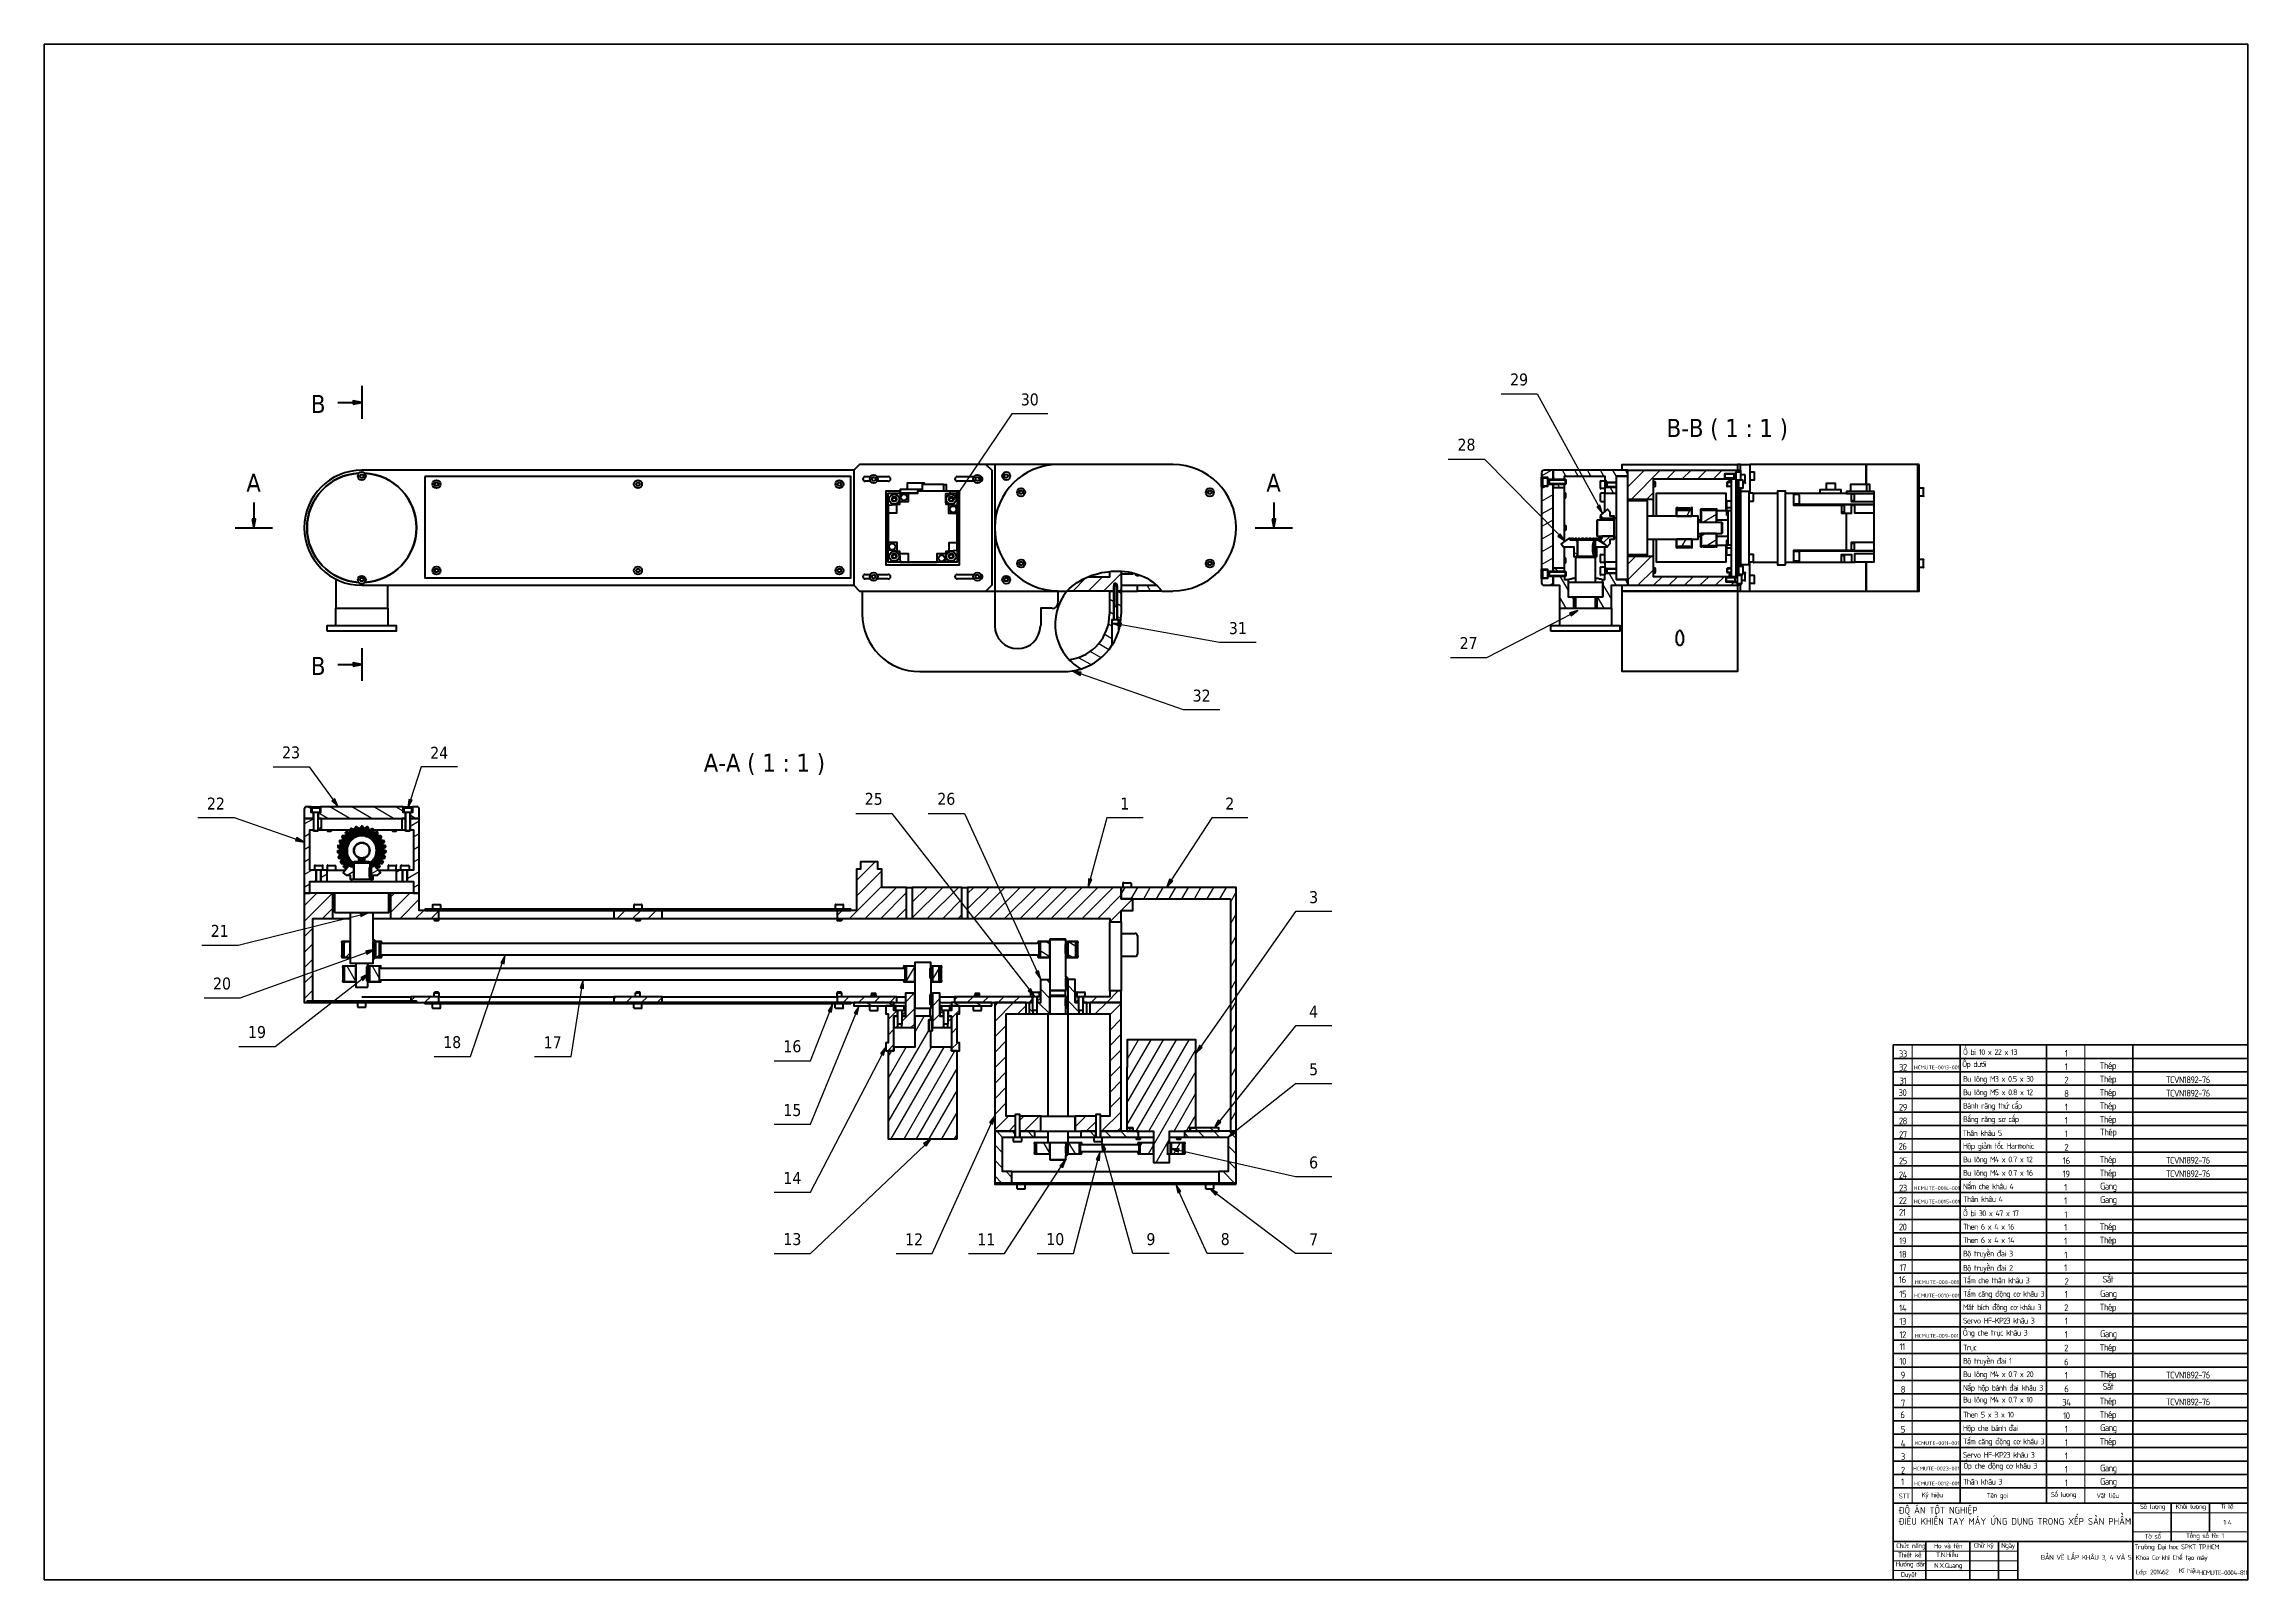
# Paper-space layout 'BAN VE A0' of a CAD drawing. Header units: millimetres. Extents: x -18 to 1131, y 14 to 815.
# The model-space entities are those that its viewports show. They can reach past a viewport. Long polylines and large blocks are cut down to what shows.
import ezdxf

# ---------------------------------------------------------------- set-up
doc = ezdxf.new("R2010")
doc.units = ezdxf.units.MM
for name, color, linetype, lineweight in [('Nhap', 5, 'Continuous', 13), ('Nét mảnh', 130, 'Continuous', 13), ('Nét đậm', 7, 'Continuous', 35)]:
    doc.layers.add(name, color=color, linetype=linetype, lineweight=lineweight)
for name, color, linetype in [('PDF_Hatch (ISO)', 7, 'Continuous'), ('PDF_Section Line (ISO)', 7, 'Continuous'), ('PDF_Sketch Geometry (ISO)', 7, 'Continuous'), ('PDF_Symbol (ISO)', 7, 'Continuous'), ('PDF_Text', 7, 'Continuous'), ('PDF_Visible (ISO)', 7, 'Continuous'), ('PDF_Visible Narrow (ISO)', 7, 'Continuous')]:
    doc.layers.add(name, color=color, linetype=linetype)
doc.styles.add('PDF Tahoma', font='tahoma.ttf')
doc.styles.get("Standard").update_dxf_attribs({"font": '', "height": 4.375})
doc.styles.get('Standard').set_extended_font_data('TCVN 7284')

psp = doc.layouts.new('BAN VE A0')

# ---------------------------------------------------------------- texts
at = {"layer": 'Nét đậm', "color": 0, "attachment_point": 1}
for s, width, heights, insert, char_height in [('\\pxqc;{\\T0.85;33}', 6.081, [0], (948.2, 290), 3.5), ('{\\T0.85;Ổ bi 10 x 22 x 13}', 43.342, [0], (982.6, 290.7), 3), ('\\pxqc;{\\fTCVN 7284|b0|i0|c0|p34;\\T0.85;1}', 6.081, [0], (1033.4, 290.3), 3.5), ('\\pxqc;{\\T0.85;32}', 6.081, [0], (948.2, 283), 3.5), ('\\pxqc;{\\T0.85;31}', 6.081, [0], (948.2, 275.9), 3.5), ('\\pxqc;{\\C256;HCMUTE-0013-001}', 6.081, [0], (966, 282.2), 2), ('{\\T0.85;Ốp dưới}', 43.342, [0], (982.2, 284.4), 3), ('{\\T0.85;Bu lông M3 x 0.5 x 30}', 43.342, [0], (982.6, 276.7), 3), ('\\pxqc;{\\T0.85;2}', 6.081, [0], (1033.4, 276.3), 3.5), ('\\pxqc;{\\fTCVN 7284|b0|i0|c0|p34;\\T0.85;1}', 6.081, [0], (1033.4, 283.3), 3.5), ('\\pxqc;{\\T0.85;Thép}', 20.988, [0], (1047.6, 283.9), 3.5), ('\\pxqc;{\\T0.85;Thép}', 20.988, [0], (1047.6, 276.9), 3.5), ('\\pxqc;{\\T0.85;TCVN1892-76}', 46.121, [0], (1076.7, 276.5), 3.5), ('\\pxqc;{\\T0.85;30}', 6.081, [0], (948, 269.8), 3.5), ('{\\T0.85;Bu lông M5 x 0.8 x 12}', 43.342, [0], (982.6, 269.7), 3), ('\\pxqc;{\\T0.85;8}', 6.081, [0], (1033.4, 269.3), 3.5), ('\\pxqc;{\\T0.85;Thép}', 20.988, [0], (1047.6, 269.9), 3.5), ('\\pxqc;{\\T0.85;TCVN1892-76}', 46.121, [0], (1076.7, 269.5), 3.5), ('\\pxqc;{\\fTCVN 7284|b0|i0|c0|p34;\\T0.85;28}', 6.081, [0], (948.2, 255), 3.5), ('\\pxqc;{\\T0.85;29}', 6.081, [0], (948.2, 262.2), 3.5), ('{\\T0.85;Bánh răng thứ cấp}', 43.342, [0], (982.6, 262.7), 3), ('{\\T0.85;Bắng răng sơ cấp}', 43.342, [0], (982.6, 255.7), 3), ('\\pxqc;{\\fTCVN 7284|b0|i0|c0|p34;\\T0.85;1}', 6.081, [0], (1033.4, 262.3), 3.5), ('\\pxqc;{\\fTCVN 7284|b0|i0|c0|p34;\\T0.85;1}', 6.081, [0], (1033.4, 255.3), 3.5), ('\\pxqc;{\\T0.85;Thép}', 20.988, [0], (1047.6, 262.9), 3.5), ('\\pxqc;{\\T0.85;Thép}', 20.988, [0], (1047.6, 255.9), 3.5), ('\\pxqc;{\\fTCVN 7284|b0|i0|c0|p34;\\T0.85;26}', 6.081, [0], (948, 241.8), 3.5), ('\\pxqc;{\\fTCVN 7284|b0|i0|c0|p34;\\T0.85;27}', 6.081, [0], (948.2, 247.9), 3.5), ('{\\T0.85;Thân khâu 5}', 43.342, [0], (982.4, 248.4), 3), ('{\\T0.85;Hộp giảm tốc Harmonic}', 43.342, [0], (982.6, 241.7), 3), ('\\pxqc;{\\T0.85;2}', 6.081, [0], (1033.4, 241.3), 3.5), ('\\pxqc;{\\T0.85;1}', 6.081, [0], (1033.4, 248.3), 3.5), ('\\pxqc;{\\T0.85;Thép}', 20.988, [0], (1047.8, 249.2), 3.5), ('\\pxqc;{\\fTCVN 7284|b0|i0|c0|p34;\\T0.85;25}', 6.081, [0], (948.2, 234.2), 3.5), ('{\\T0.85;Bu lông M4 x 0.7 x 12}', 43.342, [0], (982.6, 234.7), 3), ('\\pxqc;{\\T0.85;16}', 6.081, [0], (1033.4, 234.3), 3.5), ('\\pxqc;{\\T0.85;Thép}', 20.988, [0], (1047.6, 234.9), 3.5), ('\\pxqc;{\\T0.85;TCVN1892-76}', 46.121, [0], (1076.7, 234.5), 3.5), ('\\pxqc;{\\fTCVN 7284|b0|i0|c0|p34;\\T0.85;24}', 6.081, [0], (948.2, 226.9), 3.5), ('\\pxqc;{\\fTCVN 7284|b0|i0|c0|p34;\\T0.85;23}', 6.081, [0], (948.2, 220), 3.5), ('\\pxqc;{\\C256;HCMUTE-0014-001}', 6.081, [0], (966, 219.2), 2), ('{\\T0.85;Bu lông M4 x 0.7 x 16}', 43.342, [0], (982.6, 227.7), 3), ('{\\T0.85;Nắm che khâu 4}', 43.342, [0], (982.6, 220.6), 3), ('\\pxqc;{\\T0.85;19}', 6.081, [0], (1033.3, 227.4), 3.5), ('\\pxqc;{\\fTCVN 7284|b0|i0|c0|p34;\\T0.85;1}', 6.081, [0], (1033, 220.4), 3.5), ('\\pxqc;{\\T0.85;Thép}', 20.988, [0], (1047.6, 227.9), 3.5), ('\\pxqc;{\\T0.85;Gang}', 20.988, [0], (1047.9, 221), 3.5), ('\\pxqc;{\\T0.85;TCVN1892-76}', 46.121, [0], (1076.7, 227.5), 3.5), ('\\pxqc;{\\fTCVN 7284|b0|i0|c0|p34;\\T0.85;22}', 6.081, [0], (948.1, 213.5), 3.5), ('\\pxqc;{\\fTCVN 7284|b0|i0|c0|p34;\\T0.85;21}', 6.081, [0], (947.9, 207.3), 3.5), ('\\pxqc;{\\C256;HCMUTE-0015-001}', 6.081, [0], (966, 212.2), 2), ('{\\T0.85;Thân khâu 4}', 43.342, [0], (982.7, 214), 3), ('{\\T0.85;Ổ bi 30 x 47 x 17}', 43.342, [0], (982.6, 206.6), 3), ('\\pxqc;{\\fTCVN 7284|b0|i0|c0|p34;\\T0.85;1}', 6.081, [0], (1033, 213.4), 3.5), ('\\pxqc;{\\T0.85;Gang}', 20.988, [0], (1047.9, 214), 3.5), ('\\pxqc;{\\fTCVN 7284|b0|i0|c0|p34;\\T0.85;20}', 6.081, [0], (948.1, 199.7), 3.5), ('{\\T0.85;Then 6 x 4 x 16}', 43.342, [0], (982.6, 199.6), 3), ('\\pxqc;{\\fTCVN 7284|b0|i0|c0|p34;\\T0.85;1}', 6.081, [0], (1033.1, 206.1), 3.5), ('\\pxqc;{\\fTCVN 7284|b0|i0|c0|p34;\\T0.85;1}', 6.081, [0], (1033, 199.5), 3.5), ('\\pxqc;{\\T0.85;Thép}', 20.988, [0], (1047.6, 199.9), 3.5), ('\\pxqc;{\\fTCVN 7284|b0|i0|c0|p34;\\T0.85;19}', 6.081, [0], (948.1, 192.5), 3.5), ('\\pxqc;{\\fTCVN 7284|b0|i0|c0|p34;\\T0.85;18}', 6.081, [0], (948.1, 185.5), 3.5), ('{\\T0.85;Then 6 x 4 x 14}', 43.342, [0], (982.6, 192.6), 3), ('{\\T0.85;Bộ truyền đai 3}', 43.342, [0], (982.6, 185.6), 3), ('\\pxqc;{\\fTCVN 7284|b0|i0|c0|p34;\\T0.85;1}', 6.081, [0], (1033, 192.4), 3.5), ('\\pxqc;{\\fTCVN 7284|b0|i0|c0|p34;\\T0.85;1}', 6.081, [0], (1033.1, 185.1), 3.5), ('\\pxqc;{\\T0.85;Thép}', 20.988, [0], (1047.6, 192.9), 3.5), ('\\pxqc;{\\fTCVN 7284|b0|i0|c0|p34;\\T0.85;17}', 6.081, [0], (948.1, 178.5), 3.5), ('{\\T0.85;Tấm che thân khâu 3}', 43.342, [0], (982.6, 171.6), 3), ('{\\T0.85;Bộ truyền đai 2}', 43.342, [0], (982.6, 178.1), 3), ('\\pxqc;{\\fTCVN 7284|b0|i0|c0|p34;\\T0.85;1}', 6.081, [0], (1033, 178.5), 3.5), ('\\pxqc;{\\T0.85;Sắt}', 20.988, [0], (1047.7, 172.5), 3.5), ('\\pxqc;{\\fTCVN 7284|b0|i0|c0|p34;\\T0.85;16}', 6.081, [0], (947.9, 172.3), 3.5), ('\\pxqc;{\\fTCVN 7284|b0|i0|c0|p34;\\T0.85;15}', 6.081, [0], (948.1, 164.7), 3.5), ('\\pxqc;{\\C256;HCMUTE-0010-001}', 6.081, [0], (966, 163.2), 2), ('\\pxqc;{\\C256;HCMUTE-008-001}', 6.081, [0], (966, 170.2), 2), ('{\\T0.85;Tấm căng động cơ khâu 3}', 43.342, [0], (982.6, 164.6), 3), ('\\pxqc;{\\T0.85;2}', 6.081, [0], (1033.5, 171.3), 3.5), ('\\pxqc;{\\fTCVN 7284|b0|i0|c0|p34;\\T0.85;1}', 6.081, [0], (1033.3, 164.6), 3.5), ('\\pxqc;{\\T0.85;Gang}', 20.988, [0], (1047.9, 165), 3.5), ('\\pxqc;{\\fTCVN 7284|b0|i0|c0|p34;\\T0.85;14}', 6.081, [0], (948.1, 157.5), 3.5), ('\\pxqc;{\\fTCVN 7284|b0|i0|c0|p34;\\T0.85;13}', 6.081, [0], (948.1, 150.5), 3.5), ('{\\T0.85;Servo HF-KP23 khâu 3}', 43.342, [0], (982.6, 150.6), 3), ('{\\T0.85;Mặt bích động cơ khâu 3}', 43.342, [0], (982.6, 157.6), 3), ('\\pxqc;{\\T0.85;2}', 6.081, [0], (1033.3, 157.6), 3.5), ('\\pxqc;{\\fTCVN 7284|b0|i0|c0|p34;\\T0.85;1}', 6.081, [0], (1033.3, 150.6), 3.5), ('\\pxqc;{\\T0.85;Thép}', 20.988, [0], (1047.6, 157.9), 3.5), ('\\pxqc;{\\fTCVN 7284|b0|i0|c0|p34;\\T0.85;12}', 6.081, [0], (948.1, 143.5), 3.5), ('\\pxqc;{\\C256;HCMUTE-009-001}', 6.081, [0], (966, 142.2), 2), ('{\\T0.85;Ống che trục khâu 3}', 43.342, [0], (982.5, 144.3), 3), ('\\pxqc;{\\fTCVN 7284|b0|i0|c0|p34;\\T0.85;1}', 6.081, [0], (1033.3, 143.6), 3.5), ('\\pxqc;{\\T0.85;Gang}', 20.988, [0], (1047.9, 144), 3.5), ('\\pxqc;{\\fTCVN 7284|b0|i0|c0|p34;\\T0.85;10}', 6.081, [0], (948.1, 129.7), 3.5), ('\\pxqc;{\\fTCVN 7284|b0|i0|c0|p34;\\T0.85;11}', 6.081, [0], (947.9, 137.3), 3.5), ('{\\T0.85;Trục}', 43.342, [0], (982.6, 136.6), 3), ('{\\T0.85;Bộ truyền đai 1}', 43.342, [0], (982.6, 129.6), 3), ('\\pxqc;{\\T0.85;2}', 6.081, [0], (1033.3, 136.6), 3.5), ('\\pxqc;{\\T0.85;6}', 6.081, [0], (1033.3, 129.3), 3.5), ('\\pxqc;{\\T0.85;Thép}', 20.988, [0], (1047.6, 136.9), 3.5), ('\\pxqc;{\\fTCVN 7284|b0|i0|c0|p34;\\T0.85;9}', 6.081, [0], (948.1, 122.5), 3.5), ('\\pxqc;{\\fTCVN 7284|b0|i0|c0|p34;\\T0.85;8}', 6.081, [0], (948.2, 115), 3.5), ('{\\T0.85;Bu lông M4 x 0.7 x 20}', 43.342, [0], (982.6, 122.7), 3), ('{\\T0.85;Nắp hộp bánh đai khâu 3}', 43.342, [0], (982.6, 115.6), 3), ('\\pxqc;{\\T0.85;6}', 6.081, [0], (1033.4, 115.3), 3.5), ('\\pxqc;{\\fTCVN 7284|b0|i0|c0|p34;\\T0.85;1}', 6.081, [0], (1033.4, 122.3), 3.5), ('\\pxqc;{\\T0.85;Thép}', 20.988, [0], (1047.6, 122.9), 3.5), ('\\pxqc;{\\T0.85;Sắt}', 20.988, [0], (1047.7, 116.5), 3.5), ('\\pxqc;{\\T0.85;TCVN1892-76}', 46.121, [0], (1076.7, 122.5), 3.5), ('\\pxqc;{\\fTCVN 7284|b0|i0|c0|p34;\\T0.85;7}', 6.081, [0], (948.2, 107.9), 3.5), ('{\\T0.85;Bu lông M4 x 0.7 x 10}', 43.342, [0], (982.6, 109.4), 3), ('\\pxqc;{\\T0.85;34}', 6.081, [0], (1033.4, 108.3), 3.5), ('\\pxqc;{\\T0.85;Thép}', 20.988, [0], (1047.6, 108.9), 3.5), ('\\pxqc;{\\T0.85;TCVN1892-76}', 46.121, [0], (1076.7, 108.5), 3.5), ('\\pxqc;{\\fTCVN 7284|b0|i0|c0|p34;\\T0.85;6}', 6.081, [0], (948, 101.8), 3.5), ('\\pxqc;{\\fTCVN 7284|b0|i0|c0|p34;\\T0.85;5}', 6.081, [0], (948.2, 94.2), 3.5), ('{\\T0.85;Then 5 x 3 x 10 }', 43.342, [0], (982.6, 101.6), 3), ('{\\T0.85;Hộp che bánh đai}', 43.342, [0], (982.6, 94.6), 3), ('\\pxqc;{\\T0.85;10}', 6.081, [0], (1033.4, 101.3), 3.5), ('\\pxqc;{\\fTCVN 7284|b0|i0|c0|p34;\\T0.85;1}', 6.081, [0], (1033.4, 94.3), 3.5), ('\\pxqc;{\\T0.85;Thép}', 20.988, [0], (1047.6, 101.9), 3.5), ('\\pxqc;{\\T0.85;Gang}', 20.988, [0], (1047.9, 95), 3.5), ('\\pxqc;{\\fTCVN 7284|b0|i0|c0|p34;\\T0.85;4}', 6.081, [0], (948.2, 86.9), 3.5), ('\\pxqc;{\\C256;HCMUTE-0011-001}', 6.081, [0], (966, 86.2), 2), ('{\\T0.85;Tấm căng động cơ khâu 3}', 43.342, [0], (982.6, 87.6), 3), ('{\\T0.85;Servo HF-KP23 khâu 3}', 43.342, [0], (982.6, 80.6), 3), ('\\pxqc;{\\fTCVN 7284|b0|i0|c0|p34;\\T0.85;1}', 6.081, [0], (1033.4, 87.3), 3.5), ('\\pxqc;{\\T0.85;Thép}', 20.988, [0], (1047.6, 87.9), 3.5), ('\\pxqc;{\\fTCVN 7284|b0|i0|c0|p34;\\T0.85;3}', 6.081, [0], (948.2, 80), 3.5), ('\\pxqc;{\\fTCVN 7284|b0|i0|c0|p34;\\T0.85;2}', 6.081, [0], (948.2, 72.9), 3.5), ('\\pxqc;{\\C256;HCMUTE-0023-001}', 6.081, [0], (965.7, 73), 2), ('{\\T0.85;Ốp che động cơ khâu 3}', 43.342, [0], (982.8, 74.9), 3), ('\\pxqc;{\\T0.85;1}', 6.081, [0], (1033.4, 80.3), 3.5), ('\\pxqc;{\\fTCVN 7284|b0|i0|c0|p34;\\T0.85;1}', 6.081, [0], (1033.4, 73.3), 3.5), ('\\pxqc;{\\T0.85;Gang}', 20.988, [0], (1047.9, 74), 3.5), ('{\\fTCVN 7284|b0|i0|c0|p34;\\T0.85;STT}', 6.081, [0], (949.1, 58.9), 2.5), ('\\pxqc;{\\fTCVN 7284|b0|i0|c0|p34;\\T0.85;1}', 6.081, [0], (948, 66.8), 3.5), ('\\pxqc;{\\C256;HCMUTE-0012-001}', 6.081, [0], (966, 65.2), 2), ('{\\fTCVN 7284|b0|i0|c0|p34;\\T0.85;Ký hiệu}', 15.887, [0], (961, 59.5), 2.5), ('{\\T0.85;Thân khâu 3}', 43.342, [0], (982.6, 66.6), 3), ('{\\fTCVN 7284|b0|i0|c0|p34;\\T0.85;Tên gọi}', 15.887, [0], (995, 59.2), 2.5), ('{\\fTCVN 7284|b0|i0|c0|p34;\\T0.85;Số lượng}', 15.887, [0], (1028.4, 59.7), 2.5), ('\\pxqc;{\\T0.85;1}', 6.081, [0], (1033.4, 66.3), 3.5), ('{\\fTCVN 7284|b0|i0|c0|p34;\\T0.85;Vật liệu}', 15.887, [0], (1052.2, 59.2), 2.5), ('\\pxqc;{\\T0.85;Gang}', 20.988, [0], (1047.9, 67), 3.5), ('\\pxsm1;ĐỒ ÁN TỐT NGHIỆP\\P\\ps*;ĐIỀU KHIỂN TAY MÁY ỨNG DỤNG TRONG XẾP SẢN PHẨM', 122.003, [27.4], (949.1, 52), 3.5), ('\\pxqc;{\\fTCVN 7284|b0|i0|c0|p34;\\T0.85;Số lượng}', 13.604, [0], (1074.6, 53.4), 2.5), ('\\pxqc;{\\fTCVN 7284|b0|i0|c0|p34;\\T0.85;Khối lượng}', 13.604, [0], (1094.5, 53.4), 2.5), ('\\pxqc;{\\fTCVN 7284|b0|i0|c0|p34;\\T0.85;Tỉ lệ}', 13.604, [0], (1113.3, 53.5), 2.5), ('\\pxqc;{\\fTCVN 7284|b0|i0|c0|p34;\\T0.85;Tờ số}', 13.604, [0], (1074.7, 37.9), 2.5), ('\\pxqc;{\\T0.85;Tổng số tờ: 1}', 34.338, [0], (1091.6, 38.2), 2.5), ('\\pxqc;1:4', 13.604, [0], (1113.8, 45.2), 2.5), ('{\\fTCVN 7284|b0|i0|c0|p34;\\T0.85;Hướng dẫn}', 15.887, [0], (947.5, 23.4), 2.5), ('{\\fTCVN 7284|b0|i0|c0|p34;\\T0.85;Chức năng}', 15.887, [0], (947.8, 33), 2.5), ('{\\fTCVN 7284|b0|i0|c0|p34;\\T0.85;Thiết kế}', 15.887, [0], (948.7, 28.2), 2.5), ('{\\fTCVN 7284|b0|i0|c0|p34;\\T0.85;Họ và tên}', 15.887, [0], (967.5, 32.9), 2.5), ('{\\T0.85;T.N.Hiểu}', 21.26, [0], (968.5, 28.3), 2.5), ('\\pxqc;{\\fTCVN 7284|b0|i0|c0|p34;\\T0.85;Chữ ký}', 13.604, [0], (986.6, 33.2), 2.5), ('\\pxqc;{\\fTCVN 7284|b0|i0|c0|p34;\\T0.85;Ngày}', 13.604, [0], (999.3, 33.1), 2.5), ('{\\T0.9;BẢN VẼ LẮP KHÂU 3, 4 VÀ 5}', 53.654, [10.3], (1023.2, 26.9), 2.5), ('\\pxql;{\\T0.85;Trường Đại học SPKT TP.HCM}', 59.564, [0], (1072, 32.4), 2.5), ('\\pxql;{\\T0.85;Khoa Cơ khí Chế tạo máy}', 61.882, [0], (1072.6, 26.8), 2.5), ('{\\fTCVN 7284|b0|i0|c0|p34;\\T0.85;Duyệt}', 15.887, [0], (950.2, 18), 2.5), ('{\\T0.85;N.X.Quang}', 24.751, [0], (967.6, 22.7), 2.5), ('\\pxql;{\\T0.85;Lớp: 201462}', 24.115, [0], (1072.7, 19.3), 2.5), ('\\pxql;{\\T0.85;Kí hiệu:}', 61.882, [0], (1095.2, 20), 2.5), ('{\\T0.85;HCMUTE-0004-810}', 6.081, [0], (1105.5, 18.9), 2.5)]:
    psp.add_mtext_dynamic_manual_height_columns(s, width=width, gutter_width=12.5, heights=heights, dxfattribs=dict(at, insert=insert, char_height=char_height))

msp = doc.modelspace()

# ---------------------------------------------------------------- texts
at = {"layer": 'PDF_Text', "attachment_point": 4, "style": 'PDF Tahoma'}
for s, insert, char_height in [('29', (21517.9, 5506.1), 7.79), ('B', (20736.4, 5490.2), 11.7), ('30', (21199, 5493.1), 7.79), ('B-B ( 1 : 1 )', (21619.9, 5473.5), 11.737), ('28', (21483.6, 5463.6), 7.79), ('A', (20694.3, 5438.8), 11.7), ('A', (21359, 5438.8), 11.7), ('31', (21334.6, 5344), 7.79), ('27', (21485, 5334.3), 7.79), ('B', (20736.4, 5319.4), 11.7), ('32', (21311, 5300), 7.79), ('23', (20717.6, 5263), 7.79), ('24', (20814.1, 5262.8), 7.79), ('A-A ( 1 : 1 )', (20992.4, 5255.2), 11.737), ('22', (20668.6, 5229.7), 7.79), ('25', (21097.3, 5232.7), 7.79), ('26', (21144.6, 5232.7), 7.79), ('1', (21263.9, 5229.7), 7.79), ('2', (21332.3, 5229.7), 7.79), ('3', (21386.9, 5168.6), 7.79), ('21', (20671.1, 5146.7), 7.79), ('20', (20672.6, 5112.3), 7.79), ('19', (20695.4, 5080.7), 7.79), ('4', (21386.9, 5094.1), 7.79), ('18', (20822.6, 5074.1), 7.79), ('17', (20888.1, 5074), 7.79), ('16', (21044.3, 5071.4), 7.79), ('5', (21386.9, 5056.4), 7.79), ('15', (21044.3, 5029.8), 7.79), ('6', (21386.9, 4995.7), 7.79), ('14', (21044.3, 4985.6), 7.79), ('13', (21044.3, 4945.7), 7.79), ('12', (21123.6, 4945.6), 7.79), ('11', (21170.7, 4945.6), 7.79), ('10', (21215.6, 4945.7), 7.79), ('9', (21280.9, 4945.7), 7.79), ('8', (21329.3, 4945.7), 7.79), ('7', (21386.9, 4945.6), 7.79)]:
    msp.add_mtext(s, dxfattribs=dict(at, insert=insert, char_height=char_height))

# ---------------------------------------------------------------- hatches: boundary and pattern name
at = {"layer": 'PDF_Section Line (ISO)', "transparency": 33554559}
for points in [[(20763.9, 5490), (20763.9, 5490), (20769.6, 5491.1), (20763.9, 5492.3)], [(20698, 5415), (20698, 5415), (20699.1, 5409.4), (20700.3, 5415)], [(21362.9, 5415), (21362.9, 5415), (21364, 5409.4), (21365, 5415)], [(20763.9, 5319.3), (20763.9, 5319.3), (20769.6, 5320.4), (20763.9, 5321.4)]]:
    msp.add_hatch(color=256, dxfattribs=at).paths.add_polyline_path(points)
at = {"layer": 'PDF_Symbol (ISO)', "transparency": 33554559}
for points in [[(21157.6, 5433.3), (21157.6, 5433.3), (21155.4, 5428), (21159.4, 5432)], [(21574.4, 5423.1), (21574.4, 5423.1), (21578.1, 5418.8), (21576.4, 5424.3)], [(21549, 5404), (21549, 5404), (21553.7, 5400.8), (21550.6, 5405.6)], [(21264.6, 5347.3), (21264.6, 5347.3), (21258.9, 5347.1), (21264.1, 5345.1)], [(21557.7, 5352), (21557.7, 5352), (21562.1, 5355.5), (21556.5, 5354)], [(21238.3, 5315.3), (21238.3, 5315.3), (21232.6, 5316.1), (21237.6, 5313.1)], [(20750, 5231.4), (20750, 5231.4), (20754.1, 5227.6), (20751.9, 5232.7)], [(20800.1, 5232.4), (20800.1, 5232.4), (20799.6, 5226.8), (20802.3, 5231.8)], [(20726.3, 5205.4), (20726.3, 5205.4), (20732, 5204.6), (20727.1, 5207.6)], [(21243.1, 5180.7), (21243.1, 5180.7), (21242.9, 5175), (21245.4, 5180.1)], [(21296, 5180.4), (21296, 5180.4), (21294, 5175), (21298, 5179.1)], [(20768.9, 5156.1), (20768.9, 5156.1), (20774.1, 5158.6), (20768.4, 5158.3)], [(20772.9, 5131.6), (20772.9, 5131.6), (20777.9, 5134.6), (20772.1, 5133.7)], [(20862.3, 5125.1), (20862.3, 5125.1), (20863, 5130.8), (20860.1, 5125.8)], [(20770.3, 5114.4), (20770.3, 5114.4), (20774.1, 5118.8), (20769, 5116.3)], [(20914, 5109.1), (20914, 5109.1), (20913.9, 5114.8), (20911.9, 5109.6)], [(21208.6, 5119.7), (21208.6, 5119.7), (21212, 5115), (21210.6, 5120.7)], [(21075.6, 5093.7), (21075.6, 5093.7), (21076.6, 5099.3), (21073.4, 5094.4)], [(21203.9, 5107.6), (21203.9, 5107.6), (21208.1, 5103.8), (21205.6, 5109)], [(21092.4, 5092.1), (21092.4, 5092.1), (21093.6, 5097.8), (21090.4, 5093)], [(21109.6, 5065.7), (21109.6, 5065.7), (21111.1, 5071.1), (21107.6, 5066.7)], [(21315.4, 5072), (21315.4, 5072), (21313.1, 5066.7), (21317.3, 5070.7)], [(21180.7, 5020.7), (21180.7, 5020.7), (21182, 5026.3), (21178.6, 5021.7)], [(21327.7, 5023.4), (21327.7, 5023.4), (21325, 5018.3), (21329.4, 5022)], [(21337.9, 5016.7), (21337.9, 5016.7), (21334.1, 5012.3), (21339.3, 5015)], [(21137.3, 5006.4), (21137.3, 5006.4), (21140.6, 5011.1), (21135.7, 5008)], [(21250.3, 4997), (21250.3, 4997), (21250.7, 5002.7), (21248.1, 4997.6)], [(21254.4, 5004.1), (21254.4, 5004.1), (21251.7, 5009.3), (21252.1, 5003.6)], [(21302.3, 5004.7), (21302.3, 5004.7), (21296.6, 5004.8), (21301.7, 5002.4)], [(21226.3, 4992.4), (21226.3, 4992.4), (21228.4, 4997.7), (21224.4, 4993.6)], [(21303.3, 4976.8), (21303.3, 4976.8), (21300, 4981.6), (21301.3, 4976)], [(21327.3, 4976.1), (21327.3, 4976.1), (21322.1, 4978.6), (21326, 4974.3)]]:
    msp.add_hatch(color=256, dxfattribs=at).paths.add_polyline_path(points)

# ---------------------------------------------------------------- linework, layer by layer
at = {"layer": 'PDF_Hatch (ISO)', "lineweight": 25}
for points in [[(21538.4, 5443.3), (21544.9, 5447)], [(21554.1, 5443.1), (21552, 5447)], [(21562.3, 5443.1), (21560.1, 5447)], [(21570.6, 5443.1), (21568.4, 5447)], [(21578.9, 5443.1), (21576.7, 5447)], [(21587.3, 5443), (21584.9, 5447)], [(21594.7, 5444.3), (21593.1, 5447)], [(21594.7, 5436.1), (21605.4, 5447)], [(21594.7, 5446.3), (21595.4, 5447)], [(21596.9, 5428.1), (21615.6, 5447)], [(21620, 5441.3), (21625.7, 5447)], [(21630.1, 5441.3), (21635.9, 5447)], [(21640.3, 5441.3), (21645.9, 5447)], [(21650.4, 5441.3), (21656, 5447)], [(21663.9, 5444.7), (21666, 5446.8)], [(21538.4, 5435), (21540.9, 5436.4)], [(21538.4, 5426.8), (21546, 5431.1)], [(21542.3, 5437.1), (21543.4, 5438)], [(21547.1, 5441), (21546, 5443)], [(21550.1, 5435.7), (21548.9, 5438)], [(21581.3, 5439), (21579.7, 5441.7)], [(21585.3, 5432), (21583, 5436)], [(21607, 5428.1), (21611.3, 5432.4)], [(21660.4, 5441.3), (21660.9, 5441.7)], [(21666, 5430.7), (21665.1, 5431.4)], [(21538.4, 5418.6), (21546, 5422.8)], [(21584.4, 5415.7), (21585.6, 5417)], [(21626.3, 5419.8), (21627.1, 5421.1)], [(21633, 5417), (21635.1, 5420.7)], [(21634.7, 5421.6), (21633.9, 5422.3)], [(21635.7, 5421.7), (21636.1, 5422.4)], [(21642.3, 5420.7), (21643, 5421.1)], [(21643.4, 5413.1), (21652.4, 5418.4)], [(21649.4, 5421), (21649, 5421.7)], [(21666, 5420.6), (21665.1, 5421.3)], [(21538.4, 5410.3), (21546, 5414.6)], [(21538.4, 5402), (21546, 5406.4)], [(21561.7, 5400.4), (21560.3, 5401.3)], [(21580.6, 5397.7), (21574.6, 5401.3)], [(21578.6, 5399.7), (21583, 5404.1)], [(21629.9, 5397.3), (21632.6, 5402)], [(21642.3, 5404.3), (21644.9, 5405.7)], [(21645.6, 5397.8), (21652.4, 5401.8)], [(21666, 5410.6), (21665.1, 5411.3)], [(21666, 5400.4), (21665.1, 5401.1)], [(21538.4, 5393.8), (21546, 5398.1)], [(21538.4, 5385.6), (21546, 5389.8)], [(21553.1, 5397.1), (21552.1, 5397.7)], [(21561.7, 5392.1), (21559.4, 5393.4)], [(21574.4, 5393), (21573.3, 5393.7)], [(21587.3, 5385.8), (21586.6, 5387)], [(21594.7, 5375.6), (21609.9, 5390.7)], [(21594.7, 5385.7), (21599.7, 5390.7)], [(21629.4, 5396.6), (21628.7, 5397.3)], [(21646.7, 5397.1), (21646.3, 5397.8)], [(21666, 5390.3), (21665.1, 5391)], [(21232.9, 5368.1), (21241.6, 5377)], [(21243, 5368.1), (21252.3, 5377.6)], [(21253, 5368.1), (21264.4, 5379.6)], [(21283.6, 5368.1), (21281.4, 5372)], [(21543.4, 5372), (21546, 5373.4)], [(21544.7, 5381), (21546, 5381.6)], [(21548.9, 5381), (21547.4, 5383.1)], [(21555.7, 5369), (21550.6, 5378)], [(21583.9, 5363.1), (21578.3, 5372.8)], [(21580.7, 5382.8), (21579.7, 5384.6)], [(21587, 5372), (21582.4, 5379.8)], [(21594.7, 5372.8), (21593, 5375.7)], [(21601.1, 5372), (21611.3, 5382)], [(21611.3, 5372), (21617, 5377.6)], [(21621.4, 5372), (21627, 5377.6)], [(21631.6, 5372), (21637.1, 5377.6)], [(21641.6, 5372), (21647.3, 5377.6)], [(21651.7, 5372), (21657.3, 5377.6)], [(21661.9, 5372), (21664, 5374.1)], [(21666, 5380.1), (21665.1, 5381)], [(21259.6, 5361.1), (21257, 5362.7)], [(21264.4, 5366.6), (21261.9, 5368.1)], [(21264.4, 5358.4), (21261.9, 5359.8)], [(21263.1, 5368.1), (21264.4, 5369.4)], [(21275.3, 5368.1), (21275, 5368.8)], [(21554.4, 5357), (21550.1, 5364.4)], [(21559.4, 5362.4), (21558.3, 5364.4)], [(21579.1, 5357), (21574.9, 5364.4)], [(21258.4, 5345.3), (21256.1, 5346.7)], [(21259.6, 5353), (21257, 5354.4)], [(21264.3, 5350.3), (21261.9, 5351.6)], [(21251.3, 5324.7), (21244.3, 5328.8)], [(21256.3, 5330), (21249.9, 5333.8)], [(21258.4, 5337.1), (21253.7, 5339.8)], [(21263, 5342.7), (21263, 5342.7)], [(21244.7, 5320.3), (21236.7, 5324.8)], [(20733.1, 5220), (20732, 5220.7)], [(20732, 5216.4), (20738, 5219.8)], [(20736.6, 5226.3), (20734.4, 5227.6)], [(20747.4, 5220), (20741, 5223.7)], [(20741, 5213.3), (20743.3, 5214.6)], [(20761.7, 5220), (20748.7, 5227.6)], [(20776, 5220), (20763, 5227.6)], [(20790.3, 5220), (20777.3, 5227.6)], [(20796.6, 5224.7), (20791.6, 5227.6)], [(20804.6, 5220), (20801, 5222.1)], [(20801, 5215), (20807, 5218.4)], [(20732, 5208.1), (20735.7, 5210.3)], [(20732, 5199.8), (20735.7, 5202)], [(20796.9, 5212.6), (20798, 5213.3)], [(20803.3, 5208), (20807, 5210.1)], [(20803.3, 5199.8), (20807, 5202)], [(20732, 5191.7), (20735.7, 5193.8)], [(20732, 5183.4), (20737, 5186.3)], [(20760, 5183), (20764.3, 5185.6)], [(20775.7, 5183.8), (20780.1, 5186.4)], [(20792, 5185), (20794.1, 5186.3)], [(20799.1, 5180.8), (20807, 5185.4)], [(20803.3, 5191.6), (20807, 5193.7)], [(21092, 5179.6), (21104, 5191.6)], [(21092, 5169.4), (21108.4, 5185.8)], [(20732, 5175.1), (20735.7, 5177.3)], [(20732, 5152.8), (20750.4, 5171.3)], [(20732, 5163), (20740.3, 5171.3)], [(20738.3, 5178.8), (20739.9, 5179.7)], [(20742.9, 5181.4), (20747, 5183.8)], [(20788.3, 5158.7), (20800.9, 5171.3)], [(20788.3, 5168.7), (20790.9, 5171.3)], [(20795.4, 5178.8), (20796.1, 5179.1)], [(20803.3, 5175), (20807, 5177.1)], [(21087.4, 5154.8), (21108.4, 5175.8)], [(21097.6, 5154.8), (21117.9, 5175)], [(21107.7, 5154.8), (21124.6, 5171.7)], [(21128.3, 5155.3), (21148.1, 5175)], [(21128.3, 5165.4), (21138, 5175)], [(21138, 5154.8), (21158.3, 5175)], [(21164.3, 5161), (21178.4, 5175)], [(21164.3, 5171), (21168.3, 5175)], [(21168.3, 5154.8), (21188.6, 5175)], [(21178.4, 5154.8), (21198.6, 5175)], [(21188.4, 5154.8), (21208.7, 5175)], [(21198.6, 5154.8), (21218.9, 5175)], [(21208.7, 5154.8), (21229, 5175)], [(21218.9, 5154.8), (21239, 5175)], [(21228.9, 5154.8), (21249.1, 5175)], [(21239, 5154.8), (21259.3, 5175)], [(21264.4, 5170.7), (21267, 5175)], [(21270.9, 5167.6), (21275.3, 5175)], [(21279.1, 5167.6), (21283.4, 5175)], [(21287.4, 5167.6), (21291.7, 5175)], [(21295.7, 5167.6), (21300, 5175)], [(21303.9, 5167.6), (21308.3, 5175)], [(21312.1, 5167.6), (21316.4, 5175)], [(21320.4, 5167.6), (21324.7, 5175)], [(21328.7, 5167.6), (21333, 5175)], [(21335.7, 5165.4), (21339.4, 5172)], [(20744, 5154.8), (20750.7, 5161.6)], [(20794.6, 5154.8), (20807, 5167.3)], [(20804.6, 5154.8), (20809.9, 5160)], [(20814.7, 5154.8), (20819.7, 5159.8)], [(20822.7, 5160), (20821.4, 5160.8)], [(20837, 5160), (20835.7, 5160.8)], [(20851.3, 5160), (20850, 5160.8)], [(20865.6, 5160), (20864.3, 5160.8)], [(20879.9, 5160), (20878.6, 5160.8)], [(20894.1, 5160), (20892.9, 5160.8)], [(20908.4, 5160), (20907.1, 5160.8)], [(20922.7, 5160), (20921.4, 5160.8)], [(20937, 5160), (20935.7, 5160.8)], [(20936, 5154.8), (20941.1, 5160)], [(20946, 5154.8), (20951.3, 5160), (20950, 5160.8)], [(20956.1, 5154.8), (20961.4, 5160)], [(20965.6, 5160), (20964.3, 5160.8)], [(20979.9, 5160), (20978.6, 5160.8)], [(20994.1, 5160), (20992.9, 5160.8)], [(21008.4, 5160), (21007.1, 5160.8)], [(21022.7, 5160), (21021.4, 5160.8)], [(21037, 5160), (21035.7, 5160.8)], [(21051.3, 5160), (21050, 5160.8)], [(21065.6, 5160), (21064.3, 5160.8)], [(21079.9, 5160), (21078.6, 5160.8)], [(21079.3, 5156.7), (21082.6, 5160)], [(21117.7, 5154.8), (21124.6, 5161.6)], [(21148.1, 5154.8), (21160.6, 5167.3)], [(21158.1, 5154.8), (21160.6, 5157.3)], [(21249.1, 5154.8), (21264.4, 5170.1)], [(21257, 5152.6), (21272, 5167.6)], [(21335.7, 5151.1), (21339.4, 5157.7)], [(20732, 5142.8), (20737.6, 5148.4)], [(21335.7, 5136.8), (21339.4, 5143.4)], [(20732, 5132.7), (20737.6, 5138.3)], [(20732, 5122.6), (20737.6, 5128.3)], [(20756.6, 5131.6), (20757.3, 5132)], [(20757.9, 5138.3), (20759.1, 5139.7)], [(20759.1, 5129.6), (20762, 5132.4)], [(20778.4, 5138.7), (20779.4, 5139.7)], [(20779.4, 5129.6), (20781.1, 5131.4)], [(21218, 5129.8), (21211.6, 5133.6)], [(21218, 5138.1), (21215.1, 5139.7)], [(21234.9, 5136.6), (21229.6, 5139.7)], [(21232.7, 5129.6), (21229.6, 5131.4)], [(21235.4, 5135.8), (21236.1, 5136.3)], [(21335.7, 5122.6), (21339.4, 5129.1)], [(20732, 5112.6), (20737.6, 5118.1)], [(20758, 5118.1), (20757.1, 5119)], [(20757.6, 5113.4), (20757.1, 5114.1)], [(20765.7, 5113.6), (20759.9, 5123.7)], [(20781, 5115.6), (20776.4, 5123.7)], [(20782, 5114), (20781.9, 5114.1)], [(21124.3, 5113.6), (21129.9, 5123.3)], [(21141.4, 5114.7), (21145.7, 5122.1)], [(21146.1, 5123), (21146.6, 5123.7)], [(21147.4, 5118.3), (21146.7, 5119)], [(21218, 5112.7), (21215.7, 5115)], [(21335.7, 5108.3), (21339.4, 5114.8)], [(20732, 5102.4), (20737.6, 5108)], [(20740.6, 5100), (20740.1, 5100.8)], [(20748.7, 5100), (20748.3, 5100.8)], [(20757, 5100), (20756.6, 5100.8)], [(20765.3, 5100), (20764.9, 5100.8)], [(20773.6, 5100), (20773.1, 5100.8)], [(20781.7, 5100), (20781.3, 5100.8)], [(20790, 5100), (20789.6, 5100.8)], [(20798.3, 5100), (20797.9, 5100.8)], [(20801.4, 5101), (20804.1, 5103.8)], [(20810.4, 5100), (20814.3, 5103.8)], [(20815.1, 5099.3), (20814.7, 5100)], [(20823.4, 5099.3), (20823, 5100)], [(20831.7, 5099.3), (20831.3, 5100)], [(20840, 5099.3), (20839.6, 5100)], [(20848.1, 5099.3), (20847.7, 5100)], [(20856.4, 5099.3), (20856, 5100)], [(20864.7, 5099.3), (20864.3, 5100)], [(20873, 5099.3), (20872.6, 5100)], [(20881.1, 5099.3), (20880.7, 5100)], [(20889.4, 5099.3), (20889, 5100)], [(20897.7, 5099.3), (20897.3, 5100)], [(20905.9, 5099.3), (20905.4, 5100)], [(20914.1, 5099.3), (20913.7, 5100)], [(20922.4, 5099.3), (20922, 5100)], [(20930.7, 5099.3), (20930.3, 5100)], [(20933.7, 5102.1), (20935.4, 5103.8)], [(20938.9, 5099.3), (20938.4, 5100)], [(20941.9, 5100), (20945.6, 5103.8)], [(20947.1, 5099.3), (20946.7, 5100)], [(20951.9, 5100), (20955.7, 5103.8)], [(20955.4, 5099.3), (20955, 5100)], [(20962, 5100), (20965.3, 5103.3)], [(20963.7, 5099.3), (20963.3, 5100)], [(20971.9, 5099.3), (20971.4, 5100)], [(20980.1, 5099.3), (20979.7, 5100)], [(20988.4, 5099.3), (20988, 5100)], [(20996.7, 5099.3), (20996.3, 5100)], [(21004.9, 5099.3), (21004.4, 5100)], [(21013.1, 5099.3), (21012.7, 5100)], [(21021.4, 5099.3), (21021, 5100)], [(21029.7, 5099.3), (21029.1, 5100)], [(21037.9, 5099.3), (21037.4, 5100)], [(21046.1, 5099.3), (21045.7, 5100)], [(21054.4, 5099.3), (21054, 5100)], [(21062.6, 5099.3), (21062.1, 5100)], [(21070.9, 5099.3), (21070.4, 5100)], [(21079.1, 5099.3), (21078.7, 5100)], [(21083.3, 5100), (21087, 5103.8)], [(21087.4, 5099.3), (21087, 5100)], [(21093.3, 5100), (21097.1, 5103.8)], [(21102, 5097.8), (21098, 5100)], [(21103.4, 5100), (21107.1, 5103.8)], [(21116.3, 5097.8), (21112.3, 5100)], [(21113.6, 5100), (21117.3, 5103.8)], [(21123.9, 5100.3), (21129.6, 5106)], [(21141.4, 5097.6), (21146.3, 5102.6)], [(21159.1, 5097.8), (21155.1, 5100)], [(21155.7, 5101.8), (21157.7, 5103.8)], [(21164, 5100), (21167.9, 5103.8)], [(21173.4, 5097.8), (21169.4, 5100)], [(21174.1, 5100), (21177.9, 5103.8)], [(21182, 5087.7), (21194.3, 5100), (21198.1, 5103.8)], [(21182, 5097.7), (21184.3, 5100), (21188, 5103.8)], [(21204.4, 5100), (21206.7, 5102.3)], [(21209.7, 5100.8), (21212, 5103)], [(21218, 5092.6), (21210.4, 5100)], [(21218, 5102.7), (21212, 5108.7)], [(21234.4, 5106.4), (21229.6, 5111.3)], [(21237, 5093.7), (21229.6, 5101.3)], [(21234.7, 5100), (21236.7, 5102)], [(21242, 5098.8), (21240.7, 5100)], [(21243.9, 5099), (21244.9, 5100), (21248.6, 5103.8)], [(21247.4, 5092.6), (21255, 5100), (21262.4, 5107.6)], [(21257, 5092), (21264.4, 5099.4)], [(21335.7, 5094), (21339.4, 5100.6)], [(21111.1, 5097.6), (21111.3, 5097.8)], [(21112.6, 5089), (21118.4, 5094.8)], [(21117.3, 5083.6), (21118.9, 5085.1)], [(21121.6, 5087.8), (21129.9, 5096.1)], [(21121.6, 5091.8), (21123.9, 5094)], [(21127.3, 5083.6), (21129.9, 5086)], [(21129.9, 5080.4), (21136, 5091)], [(21141.4, 5087.6), (21146.3, 5092.4), (21148.6, 5094.7)], [(21147.6, 5083.6), (21148.9, 5084.8)], [(21151.6, 5087.6), (21153.9, 5089.8), (21159.1, 5095.1)], [(21182, 5077.6), (21189.4, 5085.1)], [(21197, 5092.6), (21202.6, 5098.1)], [(21207, 5093.4), (21204.4, 5096)], [(21257, 5081.8), (21264.4, 5089.3)], [(21335.7, 5079.7), (21339.4, 5086.3)], [(21112.3, 5068.6), (21116.3, 5072.6)], [(21112.6, 5078.8), (21116.3, 5082.7)], [(21112.6, 5036.1), (21139, 5081.8)], [(21112.6, 5050.4), (21124.3, 5070.8)], [(21112.6, 5022), (21140.9, 5070.8)], [(21114.6, 5011.1), (21149.1, 5070.8)], [(21153.9, 5079.7), (21157.6, 5083.6)], [(21153.9, 5069.7), (21158, 5073.8)], [(21182, 5067.4), (21189.4, 5075)], [(21257, 5071.7), (21264.4, 5079.3)], [(21268.1, 5048.6), (21283.9, 5075.7)], [(21268.1, 5034.3), (21292.1, 5075.7)], [(21268.1, 5020), (21300.4, 5075.7)], [(21268.3, 5062.8), (21275.7, 5075.7)], [(21274.1, 5016.1), (21308.7, 5075.7)], [(21335.7, 5065.4), (21339.4, 5072)], [(21112.6, 5064.7), (21114.9, 5068.6)], [(21122.9, 5011.1), (21156, 5068.6)], [(21131.1, 5011.1), (21157.6, 5057)], [(21182, 5057.4), (21189.4, 5064.8)], [(21257, 5061.7), (21264.4, 5069.1)], [(21257, 5051.6), (21264.4, 5059)], [(21282.4, 5016.1), (21313.1, 5069.3)], [(21335.7, 5051.1), (21339.4, 5057.7)], [(21139.3, 5011.1), (21157.6, 5042.7)], [(21182, 5047.3), (21189.4, 5054.7)], [(21182, 5037.1), (21189.4, 5044.7)], [(21257, 5041.4), (21264.4, 5049)], [(21282.3, 5001.4), (21285.4, 5007), (21313.1, 5055.1)], [(21335.7, 5036.8), (21339.4, 5043.4)], [(21147.6, 5011.1), (21157.6, 5028.3)], [(21182, 5027), (21189.4, 5034.6)], [(21251.7, 5016.1), (21264.4, 5028.7)], [(21257, 5031.3), (21264.4, 5038.8)], [(21298.9, 5016.1), (21313.1, 5040.8)], [(21335.7, 5022.6), (21339.4, 5029.1)], [(21155.9, 5011.1), (21157.6, 5014)], [(21182, 5017), (21190.9, 5025.8)], [(21187.1, 5012.1), (21183.3, 5016.1)], [(21191.1, 5016.1), (21195.4, 5020.4)], [(21195.4, 5014), (21193.4, 5016.1)], [(21198.4, 5023.4), (21200.9, 5025.8)], [(21201.3, 5016.1), (21211, 5025.8)], [(21207.3, 5012.3), (21203.6, 5016.1)], [(21211.4, 5016.1), (21212, 5016.7)], [(21234.4, 5019), (21241.3, 5025.8)], [(21241.7, 5016.1), (21248, 5022.3)], [(21247.7, 5012.3), (21244, 5016.1)], [(21251, 5025.3), (21251.4, 5025.8)], [(21257.9, 5012.3), (21254, 5016.1)], [(21261.9, 5016.1), (21264.4, 5018.6)], [(21267.9, 5012.3), (21264.1, 5016.1)], [(21271.1, 5016.1), (21269, 5018.3)], [(21275.7, 5014.6), (21274.3, 5016.1)], [(21308.3, 5012.3), (21305.7, 5015)], [(21307.1, 5016.1), (21313.1, 5026.6)], [(21318.4, 5012.3), (21314.7, 5016.1), (21312.4, 5018.3)], [(21328.4, 5012.3), (21324.7, 5016.1), (21322.4, 5018.3)], [(21339.4, 5011.4), (21334.9, 5016.1)], [(21187.1, 5002.1), (21182, 5007.3)], [(21208.7, 5004.7), (21207.9, 5005.4)], [(21209.9, 5001.4), (21209.1, 5002.7)], [(21218, 5001.7), (21214, 5008.6)], [(21234.6, 5001.4), (21230.4, 5008.6)], [(21276.6, 5006), (21278.1, 5008.6)], [(21287.3, 4995.8), (21296, 5010.8)], [(21298.7, 5001.4), (21302.9, 5008.6)], [(21306, 5004.6), (21305.3, 5005.3)], [(21339.4, 5001.4), (21334.1, 5006.6)], [(21187.1, 4992), (21182, 4997.3)], [(21186.7, 4982.3), (21182, 4987.1)], [(21193.1, 4986), (21189.4, 4989.8)], [(21295.4, 4995.8), (21296, 4996.6)], [(21338.3, 4982.3), (21330.9, 4989.8)], [(21339.4, 4991.3), (21334.1, 4996.6)], [(21182.4, 4981.6), (21183.7, 4982.3)], [(21196.7, 4981.6), (21198, 4982.3)], [(21211, 4981.6), (21212.3, 4982.3)], [(21225.3, 4981.6), (21226.6, 4982.3)], [(21239.6, 4981.6), (21240.9, 4982.3)], [(21253.9, 4981.6), (21255.1, 4982.3)], [(21268.1, 4981.6), (21269.4, 4982.3)], [(21282.4, 4981.6), (21283.7, 4982.3)], [(21296.7, 4981.6), (21298, 4982.3)], [(21311, 4981.6), (21312.3, 4982.3)], [(21325.3, 4981.6), (21326.6, 4982.3)]]:
    msp.add_lwpolyline(points, dxfattribs=at)
at = {"layer": 'PDF_Section Line (ISO)', "lineweight": 120}
for points in [[(20769.6, 5502), (20769.6, 5480.4)], [(20687, 5409.4), (20711.3, 5409.4)], [(21351.7, 5409.4), (21376.1, 5409.4)], [(20769.6, 5331.1), (20769.6, 5309.6)]]:
    msp.add_lwpolyline(points, dxfattribs=at)
at = {"layer": 'PDF_Section Line (ISO)', "lineweight": 70}
for points in [[(20754, 5491.1), (20763.9, 5491.1), (20769.6, 5491.1)], [(20699.1, 5426), (20699.1, 5415), (20699.1, 5409.4)], [(21364, 5426), (21364, 5415), (21364, 5409.4)], [(20754, 5320.4), (20763.9, 5320.4), (20769.6, 5320.4)]]:
    msp.add_lwpolyline(points, dxfattribs=at)
for points in [[(20763.9, 5490), (20769.6, 5491.1), (20763.9, 5492.3)], [(20698, 5415), (20699.1, 5409.4), (20700.3, 5415)], [(21362.9, 5415), (21364, 5409.4), (21365, 5415)], [(20763.9, 5319.3), (20769.6, 5320.4), (20763.9, 5321.4)]]:
    msp.add_lwpolyline(points, close=True, dxfattribs=at)
at = {"layer": 'PDF_Sketch Geometry (ISO)', "lineweight": 25}
msp.add_lwpolyline([(21555.7, 5364.4), (21555.7, 5374.1), (21578.3, 5374.1), (21578.3, 5364.4)], close=True, dxfattribs=at)
at = {"layer": 'PDF_Symbol (ISO)', "lineweight": 25}
for points in [[(21512, 5496.7), (21535.6, 5496.7), (21575.4, 5423.7), (21578.1, 5418.8)], [(21216.7, 5483.8), (21193.1, 5483.8), (21158.6, 5432.7), (21155.4, 5428)], [(21477.6, 5454.1), (21501.3, 5454.1), (21549.9, 5404.8), (21553.7, 5400.8)], [(21352.3, 5334.6), (21328.6, 5334.6), (21264.4, 5346.1), (21258.9, 5347.1)], [(21479, 5325), (21502.7, 5325), (21552.1, 5350.3), (21557.1, 5352.9)], [(21328.7, 5290.7), (21305.1, 5290.7), (21237.9, 5314.3), (21232.6, 5316.1)], [(20711.7, 5253.7), (20735.3, 5253.7), (20750.9, 5232.1), (20754.1, 5227.6)], [(20831.9, 5253.7), (20808.3, 5253.7), (20801.3, 5232.1), (20799.6, 5226.8)], [(20662.7, 5220.6), (20686.3, 5220.6), (20726.7, 5206.4), (20732, 5204.6)], [(21091.4, 5223.3), (21115, 5223.3), (21204.7, 5108.3), (21208.1, 5103.8)], [(21138.7, 5223.3), (21162.3, 5223.3), (21209.6, 5120.1), (21212, 5115)], [(21278.7, 5220.4), (21255, 5220.4), (21244.3, 5180.4), (21242.9, 5175)], [(21347, 5220.4), (21323.4, 5220.4), (21297, 5179.7), (21294, 5175)], [(20665.3, 5137.4), (20688.9, 5137.4), (20768.6, 5157.1), (20774.1, 5158.6)], [(21401.6, 5159.3), (21378, 5159.3), (21316.4, 5071.4), (21313.1, 5066.7)], [(20666.7, 5103), (20690.3, 5103), (20772.6, 5132.7), (20777.9, 5134.6)], [(20816.7, 5064.8), (20840.3, 5064.8), (20861.1, 5125.6), (20863, 5130.8)], [(20689.4, 5071.4), (20713.1, 5071.4), (20769.7, 5115.4), (20774.1, 5118.8)], [(20882.1, 5064.8), (20905.9, 5064.8), (20913, 5109.3), (20913.9, 5114.8)], [(21038.3, 5062), (21062, 5062), (21074.6, 5094.1), (21076.6, 5099.3)], [(21038.3, 5020.6), (21062, 5020.6), (21091.4, 5092.6), (21093.6, 5097.8)], [(21401.6, 5084.8), (21378, 5084.8), (21328.6, 5022.7), (21325, 5018.3)], [(21038.3, 4976.3), (21062, 4976.3), (21108.6, 5066.1), (21111.1, 5071.1)], [(21401.6, 5047), (21378, 5047), (21338.6, 5015.8), (21334.1, 5012.3)], [(21117.7, 4936.3), (21141.3, 4936.3), (21179.7, 5021.1), (21182, 5026.3)], [(21038.3, 4936.3), (21062, 4936.3), (21136.6, 5007.3), (21140.6, 5011.1)], [(21209.7, 4936.3), (21233.3, 4936.3), (21249.3, 4997.3), (21250.7, 5002.7)], [(21295.6, 4936.3), (21272, 4936.3), (21253.3, 5003.8), (21251.7, 5009.3)], [(21401.6, 4986.4), (21378, 4986.4), (21302, 5003.6), (21296.6, 5004.8)], [(21164.9, 4936.3), (21188.4, 4936.3), (21225.4, 4993), (21228.4, 4997.7)], [(21344.1, 4936.3), (21320.4, 4936.3), (21302.3, 4976.4), (21300, 4981.6)], [(21401.6, 4936.3), (21378, 4936.3), (21326.7, 4975.1), (21322.1, 4978.6)]]:
    msp.add_lwpolyline(points, dxfattribs=at)
for points in [[(21157.6, 5433.3), (21155.4, 5428), (21159.4, 5432)], [(21574.4, 5423.1), (21578.1, 5418.8), (21576.4, 5424.3)], [(21549, 5404), (21553.7, 5400.8), (21550.6, 5405.6)], [(21264.6, 5347.3), (21258.9, 5347.1), (21264.1, 5345.1)], [(21557.6, 5352), (21562, 5355.5), (21556.5, 5354)], [(21238.3, 5315.3), (21232.6, 5316.1), (21237.6, 5313.1)], [(20750, 5231.4), (20754.1, 5227.6), (20751.9, 5232.7)], [(20800.1, 5232.4), (20799.6, 5226.8), (20802.3, 5231.8)], [(20726.3, 5205.4), (20732, 5204.6), (20727.1, 5207.6)], [(21243.1, 5180.7), (21242.9, 5175), (21245.4, 5180.1)], [(21296, 5180.4), (21294, 5175), (21298, 5179.1)], [(20768.9, 5156.1), (20774.1, 5158.6), (20768.4, 5158.3)], [(20772.9, 5131.6), (20777.9, 5134.6), (20772.1, 5133.7)], [(20862.3, 5125.1), (20863, 5130.8), (20860.1, 5125.8)], [(20770.3, 5114.4), (20774.1, 5118.8), (20769, 5116.3)], [(20914, 5109.1), (20913.9, 5114.8), (20911.9, 5109.6)], [(21208.6, 5119.7), (21212, 5115), (21210.6, 5120.7)], [(21075.6, 5093.7), (21076.6, 5099.3), (21073.4, 5094.4)], [(21203.9, 5107.6), (21208.1, 5103.8), (21205.6, 5109)], [(21092.4, 5092.1), (21093.6, 5097.8), (21090.4, 5093)], [(21109.6, 5065.7), (21111.1, 5071.1), (21107.6, 5066.7)], [(21315.4, 5072), (21313.1, 5066.7), (21317.3, 5070.7)], [(21180.7, 5020.7), (21182, 5026.3), (21178.6, 5021.7)], [(21327.7, 5023.4), (21325, 5018.3), (21329.4, 5022)], [(21337.9, 5016.7), (21334.1, 5012.3), (21339.3, 5015)], [(21137.3, 5006.4), (21140.6, 5011.1), (21135.7, 5008)], [(21250.3, 4997), (21250.7, 5002.7), (21248.1, 4997.6)], [(21254.4, 5004.1), (21251.7, 5009.3), (21252.1, 5003.6)], [(21302.3, 5004.7), (21296.6, 5004.8), (21301.7, 5002.4)], [(21226.3, 4992.4), (21228.4, 4997.7), (21224.4, 4993.6)], [(21303.3, 4976.8), (21300, 4981.6), (21301.3, 4976)], [(21327.3, 4976.1), (21322.1, 4978.6), (21326, 4974.3)]]:
    msp.add_lwpolyline(points, close=True, dxfattribs=at)
at = {"layer": 'PDF_Visible (ISO)', "lineweight": 50}
for points in [[(20767.6, 5445.1, 0.948339), (20767.6, 5373.9, -0.948339)], [(20771.4, 5373.9, 0.948339), (20771.4, 5445.1, -0.948339)], [(20797.2, 5226.8, 0.414217), (20796.9, 5226.5, -0.414217)], [(20798, 5223.8, 0.414239), (20797.9, 5223.8, -0.414239)], [(20801.1, 5223.8, 0.41425), (20801, 5223.8, -0.41425)], [(20802.1, 5226.5, 0.414228), (20801.8, 5226.8, -0.414228)]]:
    msp.add_lwpolyline(points, format="xyb", close=True, dxfattribs=at)
for points in [[(20770.1, 5442), (20768.9, 5442), (20768.1, 5443.1), (20768.9, 5444.3), (20770.1, 5444.3), (20770.9, 5443.1)], [(21190, 5442), (21188.7, 5442.1), (21188.1, 5443.3), (21188.9, 5444.4), (21190.1, 5444.3), (21190.7, 5443.1)], [(21658, 5444.7), (21657.7, 5444.4), (21657.7, 5442), (21658, 5441.7)], [(21668.1, 5450.7), (21666, 5450.7), (21666, 5447), (21668.1, 5447)], [(21784.4, 5450.7), (21783.7, 5450.7), (21783.7, 5368.1), (21784.4, 5368.1)], [(20810.7, 5442.8), (20810.7, 5376.8), (21088.3, 5376.8), (21088.3, 5442.8)], [(20818.9, 5436.8), (20817.6, 5436.8), (20817, 5438), (20817.6, 5439), (20818.9, 5439), (20819.6, 5438)], [(20950.1, 5436.8), (20948.9, 5436.8), (20948.1, 5438), (20948.9, 5439), (20950.1, 5439), (20950.9, 5438)], [(21080.1, 5436.8), (21079.4, 5438), (21080.1, 5439), (21081.4, 5439), (21082, 5438), (21081.4, 5436.8)], [(21103.9, 5440.1), (21102.6, 5440.1), (21101.9, 5441.3), (21102.6, 5442.4), (21103.9, 5442.4), (21104.6, 5441.3)], [(21117.4, 5426.6), (21115.7, 5426.6), (21114.9, 5428), (21115.7, 5429.6), (21117.4, 5429.6), (21118.3, 5428)], [(21117.1, 5426.8), (21115.9, 5426.8), (21115.3, 5428), (21115.9, 5429.1), (21117.1, 5429.1), (21117.9, 5428)], [(21152.7, 5426.6), (21151.9, 5428), (21152.7, 5429.6), (21154.6, 5429.6), (21155.4, 5428), (21154.6, 5426.6)], [(21154.3, 5426.8), (21153, 5426.8), (21152.3, 5428), (21153, 5429.1), (21154.3, 5429.1), (21155, 5428)], [(21171.4, 5440.1), (21170, 5440.1), (21169.4, 5441.3), (21170, 5442.4), (21171.4, 5442.4), (21172, 5441.3)], [(21199.9, 5431.6), (21198.6, 5431.6), (21197.9, 5432.7), (21198.6, 5433.8), (21199.9, 5433.8), (21200.6, 5432.7)], [(21322.9, 5431.6), (21321.6, 5431.6), (21320.9, 5432.7), (21321.6, 5433.8), (21322.9, 5433.8), (21323.4, 5432.7)], [(21587.3, 5439), (21579.9, 5439)], [(21587.3, 5436), (21579.9, 5436)], [(21659.6, 5439.4), (21659.1, 5439.1), (21659.1, 5436.7), (21659.6, 5436.4)], [(21697.4, 5385.4), (21697.4, 5433.4), (21692.1, 5433.4), (21692.1, 5385.4)], [(21574.9, 5414.7), (21574.4, 5414.3), (21574.4, 5404.6), (21574.9, 5404.1)], [(21635.7, 5421.6), (21635.7, 5420.7), (21627.1, 5420.7), (21627.1, 5421.6)], [(21635.1, 5422.3), (21627.7, 5422.3), (21627.7, 5421.6), (21635.1, 5421.6)], [(21643.7, 5421), (21651.1, 5421), (21651.1, 5421.7), (21643.7, 5421.7)], [(21553.4, 5411), (21553.9, 5411), (21554.3, 5410.6), (21554.3, 5408.3), (21553.9, 5408), (21553.4, 5408), (21553.9, 5408), (21554.3, 5408.3), (21554.3, 5410.6), (21553.9, 5411)], [(21553.9, 5411), (21553.9, 5408)], [(21572.3, 5401.6), (21571.9, 5402), (21562.1, 5402), (21561.7, 5401.6)], [(21581.4, 5397.1), (21576.6, 5401.3), (21573.3, 5401.3), (21573.3, 5390.7), (21574.4, 5390.7), (21574.4, 5397.1)], [(21655.9, 5413.1), (21656.1, 5412.8), (21656.1, 5406), (21655.9, 5405.7)], [(21117.4, 5389.4), (21115.7, 5389.4), (21114.9, 5390.8), (21115.7, 5392.4), (21117.4, 5392.4), (21118.3, 5390.8)], [(21117.1, 5389.7), (21115.9, 5389.7), (21115.3, 5390.8), (21115.9, 5392), (21117.1, 5392), (21117.9, 5390.8)], [(21154.6, 5389.4), (21152.7, 5389.4), (21151.9, 5390.8), (21152.7, 5392.4), (21154.6, 5392.4), (21155.4, 5390.8)], [(21154.3, 5389.7), (21153, 5389.7), (21152.3, 5391), (21153, 5392), (21154.3, 5392), (21155, 5390.8)], [(21199.9, 5385.1), (21198.6, 5385.1), (21197.9, 5386.1), (21198.6, 5387.3), (21199.9, 5387.3), (21200.6, 5386.1)], [(21322.9, 5385.1), (21321.6, 5385.1), (21320.9, 5386.1), (21321.6, 5387.3), (21322.9, 5387.3), (21323.4, 5386.1)], [(21573.1, 5399.4), (21573.1, 5397.8), (21573.1, 5394.1), (21573.1, 5392.4), (21572.9, 5392.1), (21572.9, 5394.1), (21572.9, 5397.8), (21572.9, 5399.7)], [(21635.1, 5397.3), (21627.7, 5397.3), (21627.7, 5396.6), (21635.1, 5396.6)], [(21643.7, 5397.1), (21651.1, 5397.1), (21651.1, 5397.8), (21643.7, 5397.8)], [(20770.1, 5374.6), (20768.9, 5374.6), (20768.1, 5375.7), (20768.9, 5376.8), (20770.1, 5376.8), (20770.9, 5375.7)], [(20818.9, 5380.6), (20817.6, 5380.6), (20817, 5381.7), (20817.6, 5382.8), (20818.9, 5382.8), (20819.6, 5381.7)], [(20950.1, 5380.6), (20948.9, 5380.6), (20948.1, 5381.7), (20948.9, 5382.8), (20950.1, 5382.8), (20950.9, 5381.7)], [(21081.4, 5380.6), (21080.1, 5380.6), (21079.4, 5381.7), (21080.1, 5382.8), (21081.4, 5382.8), (21082, 5381.7)], [(21104.1, 5376.6), (21102.9, 5376.3), (21102, 5377.3), (21102.3, 5378.6), (21103.6, 5378.8), (21104.4, 5377.8)], [(21169.4, 5377.4), (21170, 5378.7), (21171.3, 5378.7), (21172, 5377.7), (21171.4, 5376.6), (21170.1, 5376.4)], [(21188.9, 5376.8), (21190.1, 5376.8), (21190.7, 5375.7), (21190.1, 5374.6), (21188.9, 5374.6), (21188.1, 5375.7)], [(21587.3, 5382.8), (21579.9, 5382.8)], [(21587.3, 5379.8), (21579.9, 5379.8)], [(21659.6, 5383.1), (21659.1, 5382.8), (21659.1, 5380.6), (21659.6, 5380.1)], [(21666, 5353.1), (21666, 5315.7), (21591, 5315.7), (21591, 5353.1), (21591, 5368.1), (21666, 5368.1)], [(20747, 5342), (20747, 5345.7), (20792, 5345.7), (20792, 5342)], [(21262.7, 5349.4), (21258.6, 5349.4), (21258.4, 5349.4), (21258.4, 5332.8), (21258.6, 5333), (21258.9, 5333.4), (21259.1, 5334), (21259.6, 5334.7), (21260, 5335.4), (21260.3, 5336), (21261, 5337.4), (21261.6, 5338.8), (21262.1, 5340.4), (21262.4, 5341), (21262.7, 5341.7), (21262.9, 5342.4), (21262.9, 5342.6), (21263, 5342.7), (21263, 5349.4)], [(21544.4, 5342), (21544.4, 5345.7), (21589.4, 5345.7), (21589.4, 5342)], [(21628.4, 5332.8), (21628.1, 5332.8), (21627.7, 5333), (21627.1, 5333.4), (21626.9, 5334), (21626.6, 5334.7), (21626.3, 5335.4), (21626.3, 5336), (21626.3, 5337.4), (21626.4, 5338.8), (21626.7, 5340.4), (21627, 5341), (21627.3, 5341.7), (21627.9, 5342.4), (21628.1, 5342.6), (21628.4, 5342.7), (21628.9, 5342.6), (21629.1, 5342.4), (21629.6, 5341.7), (21629.9, 5341), (21630.1, 5340.4), (21630.6, 5338.8), (21630.7, 5337.4), (21630.7, 5336), (21630.6, 5335.4), (21630.4, 5334.7), (21630.1, 5334), (21629.7, 5333.4), (21629.1, 5333), (21628.9, 5332.8)], [(20766.6, 5208.1), (20765, 5212.7), (20765.1, 5213.6), (20765.4, 5214.4), (20766.9, 5209.3), (20766.6, 5208.7)], [(20767.3, 5209.4), (20767.7, 5209), (20768.1, 5208.6), (20767.4, 5213.3), (20766.9, 5214), (20766.3, 5214.6)], [(20769.1, 5214.8), (20769.3, 5209.6), (20768.9, 5209.1), (20768.7, 5208.6), (20768.3, 5213.4), (20768.6, 5214.1)], [(20769.9, 5209.6), (20770.1, 5209.1), (20770.3, 5208.6), (20770.7, 5213.4), (20770.4, 5214.1), (20770, 5214.8)], [(20771, 5208.6), (20771.7, 5213.3), (20772.1, 5214), (20772.7, 5214.6), (20771.7, 5209.4), (20771.3, 5209)], [(20772.3, 5209.3), (20772.4, 5208.7), (20772.4, 5208.1), (20774, 5212.7), (20773.9, 5213.6), (20773.6, 5214.4)], [(20801.9, 5226.8), (20797.1, 5226.8)], [(20759, 5198.7), (20753.7, 5198.6), (20754.4, 5199.1), (20755.1, 5199.4), (20759.9, 5199.3), (20759.4, 5199)], [(20759, 5200.6), (20753.9, 5201.4), (20754.4, 5200.8), (20755.1, 5200.4), (20760, 5199.8), (20759.4, 5200.1)], [(20759.1, 5201.1), (20754, 5202.3), (20754.9, 5202.6), (20755.6, 5202.7), (20760.3, 5201.6), (20759.7, 5201.4)], [(20760.4, 5202.1), (20760, 5202.4), (20759.7, 5203), (20754.9, 5205), (20755.3, 5204.1), (20755.9, 5203.6)], [(20759.9, 5203.4), (20755.1, 5205.7), (20756, 5205.8), (20756.9, 5205.8), (20761, 5203.6), (20760.6, 5203.6)], [(20760.9, 5205.1), (20756.6, 5208.1), (20756.9, 5207.3), (20757.3, 5206.7), (20761.4, 5204.1), (20761.1, 5204.6)], [(20761.1, 5205.6), (20757, 5208.8), (20758, 5208.8), (20758.7, 5208.6), (20762.3, 5205.4), (20761.9, 5205.6)], [(20762.7, 5205.8), (20759.4, 5209.3), (20759.1, 5210), (20759, 5210.8), (20762.6, 5207), (20762.6, 5206.4)], [(20763, 5207.3), (20763.4, 5207.1), (20764, 5206.8), (20761.3, 5210.8), (20760.4, 5211.1), (20759.7, 5211.4)], [(20762, 5213), (20764.6, 5208.4), (20764.4, 5207.8), (20764.6, 5207.3), (20762, 5211.3), (20761.9, 5212.1)], [(20765, 5208.6), (20765.6, 5208.3), (20766, 5208), (20764.1, 5212.4), (20763.6, 5213), (20762.7, 5213.4)], [(20776.3, 5213.4), (20774, 5208.6), (20773.4, 5208.3), (20773.1, 5208), (20774.9, 5212.4), (20775.4, 5213)], [(20774.6, 5208.4), (20774.6, 5207.8), (20774.6, 5207.3), (20777, 5211.3), (20777.1, 5212.1), (20777, 5213)], [(20775, 5206.8), (20777.9, 5210.8), (20778.6, 5211.1), (20779.4, 5211.4), (20776.1, 5207.3), (20775.6, 5207.1)], [(20776.6, 5207), (20776.4, 5206.4), (20776.3, 5205.8), (20779.6, 5209.3), (20779.9, 5210), (20780, 5210.8)], [(20782, 5208.8), (20777.9, 5205.6), (20777.3, 5205.6), (20776.7, 5205.4), (20780.3, 5208.6), (20781.1, 5208.8)], [(20778.1, 5205.1), (20778, 5204.6), (20777.7, 5204.1), (20781.7, 5206.7), (20782.1, 5207.3), (20782.4, 5208.1)], [(20778, 5203.6), (20782.1, 5205.8), (20783, 5205.8), (20783.9, 5205.7), (20779.1, 5203.4), (20778.6, 5203.6)], [(20779.3, 5203), (20779, 5202.4), (20778.6, 5202.1), (20783.1, 5203.6), (20783.7, 5204.1), (20784.3, 5205)], [(20785, 5202.3), (20779.9, 5201.1), (20779.3, 5201.4), (20778.7, 5201.6), (20783.4, 5202.7), (20784.3, 5202.6)], [(20780, 5200.6), (20779.6, 5200.1), (20779, 5199.8), (20783.9, 5200.4), (20784.6, 5200.8), (20785.1, 5201.4)], [(20779.1, 5199.3), (20783.9, 5199.4), (20784.7, 5199.1), (20785.4, 5198.6), (20780.1, 5198.7), (20779.6, 5199)], [(20739.9, 5178.8), (20739.9, 5186.3)], [(20742.9, 5178.8), (20742.9, 5186.3)], [(20760, 5197.7), (20759.4, 5197.8), (20759, 5198.1), (20753.7, 5197.7), (20754.4, 5197.3), (20755.3, 5197)], [(20759.3, 5196.3), (20754.1, 5194.8), (20754.7, 5195.6), (20755.4, 5196.1), (20760.1, 5197.1), (20759.7, 5196.7)], [(20759.4, 5195.7), (20754.4, 5194.1), (20755.3, 5193.8), (20756.1, 5193.8), (20760.6, 5195.6), (20760, 5195.6)], [(20760.3, 5194), (20755.6, 5191.4), (20756, 5192.3), (20756.4, 5192.8), (20760.9, 5195), (20760.4, 5194.6)], [(20761.6, 5193.6), (20761.1, 5193.4), (20760.6, 5193.6), (20756, 5190.7), (20756.9, 5190.7), (20757.7, 5190.8)], [(20761.6, 5192), (20757.7, 5188.4), (20757.9, 5189.3), (20758.3, 5190.1), (20762, 5193.1), (20761.7, 5192.6)], [(20762, 5191.6), (20758.3, 5187.8), (20759.1, 5188), (20759.9, 5188.3), (20763.1, 5191.8), (20762.6, 5191.7)], [(20774.7, 5191.1), (20774.4, 5191.6), (20764.6, 5191.6), (20764.3, 5191.1)], [(20771.4, 5193.1), (20771.1, 5192.8), (20768, 5192.8), (20767.6, 5193.1)], [(20775.7, 5188.3), (20775.7, 5186.7), (20775.7, 5183), (20775.7, 5181.4), (20775.4, 5181), (20775.4, 5183), (20775.4, 5186.7), (20775.4, 5188.6)], [(20777, 5191.6), (20780.7, 5187.8), (20779.9, 5188), (20779.1, 5188.3), (20775.9, 5191.8), (20776.4, 5191.7)], [(20781.3, 5188.4), (20777.4, 5192), (20777.3, 5192.6), (20777, 5193.1), (20780.7, 5190.1), (20781.1, 5189.3)], [(20778.6, 5193.6), (20778, 5193.4), (20777.4, 5193.6), (20781.3, 5190.8), (20782.1, 5190.7), (20783, 5190.7)], [(20778.1, 5195), (20782.6, 5192.8), (20783, 5192.3), (20783.4, 5191.4), (20778.9, 5194), (20778.6, 5194.6)], [(20779.6, 5195.7), (20779, 5195.6), (20778.4, 5195.6), (20782.9, 5193.8), (20783.7, 5193.8), (20784.6, 5194.1)], [(20784.9, 5194.8), (20779.7, 5196.3), (20779.3, 5196.7), (20778.9, 5197.1), (20783.6, 5196.1), (20784.3, 5195.6)], [(20780, 5198.1), (20779.6, 5197.8), (20779, 5197.7), (20783.7, 5197), (20784.6, 5197.3), (20785.3, 5197.7)], [(20796.1, 5178.8), (20796.1, 5186.3)], [(20799.1, 5178.8), (20799.1, 5186.3)], [(21092, 5160), (21079.3, 5160), (21079.3, 5154.8), (21124.6, 5154.8), (21124.6, 5175), (21108.4, 5175), (21108.4, 5187), (21105.9, 5187), (21105.9, 5191.6), (21094.6, 5191.6), (21094.6, 5187), (21092, 5187), (21092, 5175)], [(20774.7, 5180.3), (20774.7, 5181)], [(21160.6, 5154.8), (21160.6, 5175), (21128.3, 5175), (21128.3, 5154.8)], [(21257, 5152.6), (21264.4, 5152.6), (21264.4, 5160), (21272, 5160), (21272, 5167.6), (21264.4, 5167.6), (21264.4, 5175), (21164.3, 5175), (21164.3, 5154.8), (21257, 5154.8)], [(21335.7, 5167.6), (21335.7, 5016.1), (21339.4, 5016.1), (21339.4, 5175), (21264.4, 5175), (21264.4, 5167.6)], [(20810.7, 5160.8), (20810.7, 5160), (21088.3, 5160), (21088.3, 5160.8)], [(20965.3, 5160), (20933.7, 5160), (20933.7, 5154.8), (20965.3, 5154.8)], [(20951, 5153.6), (20950.7, 5153.3), (20948.3, 5153.3), (20948, 5153.6)], [(21082.3, 5153.6), (21081.9, 5153.3), (21079.6, 5153.3), (21079.3, 5153.6)], [(20757.3, 5138.4), (20756.6, 5138.4), (20756.6, 5130.8), (20757.3, 5130.8)], [(20778.1, 5130.8), (20778.1, 5128.8), (20777.9, 5128.6), (20777.9, 5130.8), (20777.9, 5138.3), (20777.9, 5140.6), (20778.1, 5140.3), (20778.1, 5138.3)], [(20781.7, 5130.3), (20781.1, 5130.3), (20781.1, 5138.8), (20781.7, 5138.8)], [(21211, 5138.8), (21211.6, 5138.8), (21211.6, 5130.3), (21211, 5130.3)], [(21229.3, 5138.4), (21229.3, 5136.8), (21229.3, 5133), (21229.3, 5131.4), (21229, 5131.1), (21229, 5133), (21229, 5136.8), (21229, 5138.7)], [(21236.1, 5130.8), (21236.1, 5138.4), (21235.4, 5138.4), (21235.4, 5130.8)], [(20757.1, 5114.8), (20758, 5114.8), (20758, 5122.4), (20757.1, 5122.4)], [(21123.6, 5123), (21124.4, 5123), (21124.4, 5114.3), (21123.6, 5114.3)], [(21141.3, 5122.6), (21141.3, 5121), (21141.3, 5117.3), (21141.3, 5115.7), (21141, 5115.4), (21141, 5117.3), (21141, 5121), (21141, 5123)], [(21146.7, 5114.3), (21145.7, 5114.3), (21145.7, 5123), (21146.7, 5123), (21147.6, 5123.1), (21147.4, 5123.8), (21146.7, 5123.7), (21141.4, 5123.7), (21141.4, 5113.6), (21146.7, 5113.6), (21147.4, 5113.4), (21147.6, 5114.1)], [(21147.4, 5114.8), (21147.4, 5122.4), (21146.7, 5122.4), (21146.7, 5114.8)], [(21229.3, 5111), (21229.3, 5109.4), (21229, 5109), (21229, 5111), (21229, 5114.7), (21229, 5116.6), (21229.3, 5116.3), (21229.3, 5114.7)], [(20805.1, 5100), (20805.1, 5100.8), (20733.9, 5100.8), (20733.9, 5100)], [(20773.3, 5110.1), (20772.9, 5109.8), (20766.1, 5109.8), (20765.7, 5110.1)], [(20801.4, 5100.8), (20805.1, 5100.8), (20805.1, 5100), (20819.7, 5100), (20819.7, 5103.8), (20801.4, 5103.8)], [(20810.7, 5100), (20810.7, 5099.3), (21088.3, 5099.3), (21088.3, 5100)], [(20965.3, 5103.8), (20933.7, 5103.8), (20933.7, 5100), (20965.3, 5100)], [(20951, 5106.4), (20950.7, 5106.8), (20948.3, 5106.8), (20948, 5106.4)], [(21082.3, 5106.4), (21081.9, 5106.8), (21079.6, 5106.8), (21079.3, 5106.4)], [(21118.3, 5103.8), (21079.3, 5103.8), (21079.3, 5100), (21118.3, 5100)], [(21116.3, 5097.8), (21116.3, 5100), (21090.1, 5100), (21090.1, 5097.8)], [(21104.7, 5105), (21104.4, 5105.3), (21102, 5105.3), (21101.7, 5105)], [(21141.3, 5100), (21141.3, 5098.4), (21141, 5098.1), (21141, 5100), (21141, 5103.8), (21141, 5105.7), (21141.3, 5105.4), (21141.3, 5103.8)], [(21180.1, 5097.8), (21180.1, 5100), (21153.9, 5100), (21153.9, 5097.8)], [(21172.1, 5105), (21171.9, 5105.3), (21169.6, 5105.3), (21169.1, 5105)], [(21228.4, 5108), (21228.1, 5107.6), (21218.3, 5107.6), (21218, 5108)], [(21228.4, 5104.1), (21228.1, 5104.6), (21218.3, 5104.6), (21218, 5104.1)], [(21229.3, 5103.6), (21229, 5103.8), (21229.1, 5103.7), (21229.1, 5103.3), (21229.1, 5102.7), (21229.1, 5102), (21229.1, 5098.1), (21229.1, 5097.4), (21229.1, 5096.8), (21229.1, 5096.4), (21229, 5096.3), (21229.3, 5096.6), (21229.4, 5096.7), (21229.4, 5097.1), (21229.4, 5097.6), (21229.4, 5098.1), (21229.4, 5102), (21229.4, 5102.6), (21229.4, 5103), (21229.4, 5103.4)], [(21157.6, 5011.1), (21157.6, 5029.1), (21157.6, 5068.6), (21153.9, 5068.6), (21153.9, 5070.8), (21140.3, 5070.8), (21140.3, 5081.3), (21139, 5081.3), (21139, 5081.6), (21139.3, 5081.3), (21139.3, 5083.1), (21139.3, 5087), (21139.3, 5088.8), (21139, 5088.6), (21139, 5088.8), (21140.3, 5088.8), (21140.3, 5091), (21129.9, 5091), (21129.9, 5070.8), (21116.3, 5070.8), (21116.3, 5068.6), (21112.6, 5068.6), (21112.6, 5029.1), (21112.6, 5011.1)], [(21117.7, 5097.8), (21116.3, 5097.8)], [(21140.3, 5096.3), (21140, 5096), (21130.3, 5096), (21129.9, 5096.3)], [(21141.3, 5088.6), (21141.3, 5087), (21141.3, 5083.1), (21141.3, 5081.6), (21141, 5081.3), (21141, 5083.1), (21141, 5087), (21141, 5088.8)], [(21153.9, 5097.8), (21152.4, 5097.8)], [(21313.1, 5057.7), (21313.1, 5075.7), (21268.3, 5075.7), (21268.3, 5057.7), (21268.1, 5057.7), (21268.1, 5018.3), (21272, 5018.3), (21272, 5016.1), (21285.4, 5016.1), (21285.4, 4995.8), (21296, 4995.8), (21296, 5001.1), (21294.6, 5001.1), (21294.6, 5001.4), (21294.9, 5001.1), (21294.9, 5003), (21294.9, 5006.7), (21294.9, 5008.6), (21294.6, 5008.3), (21294.6, 5008.6), (21296, 5008.6), (21296, 5016.1), (21309.4, 5016.1), (21309.4, 5018.3), (21313.1, 5018.3)], [(21198.4, 5027), (21195.4, 5027), (21195.4, 5012.4), (21195.4, 5016.1), (21182, 5016.1), (21182, 4982.3), (21193.1, 4982.3), (21193.1, 4989.8), (21187.1, 4989.8), (21187.1, 5012.3), (21194.3, 5012.3), (21199.6, 5012.3), (21208.1, 5012.3), (21208.1, 5016.1), (21198.4, 5016.1), (21198.4, 5012.4)], [(21251, 5027), (21248, 5027), (21248, 5012.4), (21248, 5016.1), (21238.1, 5016.1), (21238.1, 5012.3), (21246.9, 5012.3), (21252.1, 5012.3), (21275.7, 5012.3), (21275.7, 5016.1), (21251, 5016.1), (21251, 5012.4)], [(21268.1, 5018.3), (21268.1, 5016.1), (21272, 5016.1), (21272, 5018.3)], [(21305.7, 5016.1), (21305.7, 5012.3), (21334.1, 5012.3), (21334.1, 4989.8), (21328.1, 4989.8), (21328.1, 4982.3), (21339.4, 4982.3), (21339.4, 5016.1)], [(21328.1, 5016.1), (21328.1, 5018.3), (21309.4, 5018.3), (21309.4, 5016.1)], [(21208.7, 5007.3), (21207.9, 5007.3), (21207.9, 5002.7), (21208.7, 5002.7)], [(21208.7, 5007.8), (21209.1, 5007.8), (21209.1, 5002.1), (21208.7, 5002.1)], [(21229.4, 5002.1), (21229.4, 5006), (21229.4, 5006.6), (21229.4, 5007), (21229.4, 5007.4), (21229.3, 5007.6), (21229, 5007.8), (21229.1, 5007.7), (21229.1, 5007.3), (21229.1, 5006.7), (21229.1, 5006), (21229.1, 5002.1), (21229.1, 5001.4), (21229.1, 5000.8), (21229.1, 5000.4), (21229, 5000.3), (21229.3, 5000.6), (21229.4, 5000.7), (21229.4, 5001.1), (21229.4, 5001.6)], [(21237.7, 5002.1), (21237.3, 5002.1), (21237.3, 5007.8), (21237.7, 5007.8)], [(21276.1, 5007.8), (21276.6, 5007.8), (21276.6, 5002.1), (21276.1, 5002.1)], [(21305.3, 5002.1), (21304.7, 5002.1), (21304.7, 5007.8), (21305.3, 5007.8)], [(21306, 5002.7), (21306, 5007.3), (21305.3, 5007.3), (21305.3, 5002.7)], [(21339.4, 4981.6), (21339.4, 4982.3), (21182, 4982.3), (21182, 4981.6)]]:
    msp.add_lwpolyline(points, close=True, dxfattribs=at)
for points in [[(21176.3, 5450.7), (21093.9, 5450.7), (21090.1, 5447), (20769.6, 5447)], [(21090.1, 5447), (21090.1, 5372)], [(21298.1, 5450.7), (21223.1, 5450.7), (21182, 5450.7), (21182, 5409.4), (21182, 5368.1)], [(21538.4, 5445.4), (21538.4, 5442.4), (21542.3, 5442.4), (21542.3, 5442), (21542.3, 5436.8)], [(21553.9, 5441), (21554.3, 5440.6), (21554.3, 5438.3), (21553.9, 5438), (21553.9, 5441), (21542.3, 5441), (21546, 5441), (21546, 5447), (21540, 5447)], [(21546, 5378), (21546, 5372), (21550.1, 5372), (21550.1, 5357), (21559.4, 5357), (21583.9, 5357), (21583.9, 5372), (21594.7, 5372), (21594.7, 5375.7), (21587.3, 5375.7), (21594.7, 5375.7), (21594.7, 5443.1), (21594.7, 5447), (21606, 5447), (21666, 5447), (21666, 5445.8)], [(21587.3, 5375.7), (21587.3, 5443.1), (21594.7, 5443.1), (21594.7, 5447), (21546, 5447), (21546, 5441)], [(21591, 5447), (21591, 5450.7), (21666, 5450.7)], [(21665.1, 5444.7), (21658, 5444.7)], [(21663.9, 5441.7), (21663.9, 5444.7)], [(21667.9, 5445.8), (21665.1, 5445.8), (21665.1, 5440.6), (21665.1, 5377.1)], [(21668.1, 5450.7), (21674.1, 5450.7)], [(21668.1, 5447), (21668.1, 5445.6), (21668.1, 5440.8), (21668.1, 5440.6)], [(21670.9, 5444), (21668.1, 5444)], [(21671.1, 5439), (21671.1, 5443.6)], [(21674.1, 5368.1), (21750, 5368.1), (21750, 5387), (21750, 5368.1), (21783.7, 5368.1), (21783.7, 5450.7), (21750, 5450.7), (21750, 5437.6), (21750, 5450.7), (21674.1, 5450.7), (21674.1, 5432)], [(21676.9, 5445.8), (21674.1, 5445.8)], [(21677.1, 5440.8), (21677.1, 5445.6)], [(21097.6, 5442.8), (21101, 5442.8)], [(21101, 5439.8), (21097.6, 5439.8)], [(21105.4, 5442.8), (21112.6, 5442.8)], [(21112.6, 5439.8), (21105.4, 5439.8)], [(21120.3, 5433.4), (21111.1, 5433.4), (21111.1, 5385.4), (21159.1, 5385.4), (21159.1, 5433.4), (21152.9, 5433.4)], [(21157.6, 5418.8), (21152, 5418.8), (21152, 5424.4), (21150.3, 5424.6), (21150.1, 5426.3), (21150.1, 5431.8), (21152.9, 5431.8), (21152.9, 5433.4), (21131.6, 5433.4), (21131.6, 5431.8), (21125.7, 5431.8), (21125.7, 5426.3), (21120, 5426.3), (21120, 5424.6), (21117.9, 5424.4), (21117.9, 5419), (21112.6, 5419), (21112.6, 5400.1), (21118.3, 5400.1), (21118.3, 5394.4), (21120, 5394.3), (21120, 5392.6), (21125.7, 5392.6), (21125.7, 5387), (21144.4, 5387), (21144.4, 5392.6), (21150.1, 5392.6), (21150.3, 5394.3), (21152.3, 5394.4), (21157.6, 5394.8), (21157.6, 5399.8), (21157.6, 5418.8), (21157.6, 5424.1), (21152, 5424.4)], [(21152.9, 5432), (21157.6, 5432), (21157.6, 5424.1), (21157.6, 5399.8), (21157.6, 5394.8), (21157.6, 5387), (21149.7, 5387), (21125.4, 5387), (21120.4, 5387), (21112.6, 5387), (21112.6, 5394.8), (21112.6, 5419), (21112.6, 5424.1), (21112.6, 5419)], [(21117.9, 5424.4), (21112.6, 5424.1), (21112.6, 5432), (21120.3, 5432)], [(21131.6, 5432), (21120.4, 5432), (21120.4, 5431.8), (21120, 5426.3)], [(21134.7, 5434.4), (21120.3, 5434.4), (21120.3, 5432), (21120.4, 5432)], [(21120.4, 5431.8), (21125.7, 5431.8)], [(21136.3, 5437.6), (21136.3, 5438.6), (21125, 5438.6), (21125, 5434.4)], [(21148.9, 5433.4), (21148.9, 5437.6), (21134.7, 5437.6), (21134.7, 5433.4)], [(21148.9, 5437.6), (21150.4, 5437.6), (21150.4, 5433.4)], [(21157.6, 5442.8), (21168.6, 5442.8)], [(21168.6, 5439.8), (21157.6, 5439.8)], [(21538.4, 5436.4), (21538.4, 5442.4)], [(21539.6, 5436.8), (21542.3, 5436.8), (21542.3, 5436.4), (21538.4, 5436.4), (21538.4, 5382.4), (21542.3, 5382.4), (21542.3, 5382.1), (21542.3, 5376.8), (21542.3, 5376.4), (21538.4, 5376.4), (21538.4, 5373.4)], [(21539.3, 5437.1), (21539.3, 5441.7)], [(21539.6, 5442), (21542.3, 5442)], [(21553.9, 5381), (21542.3, 5381), (21546, 5381), (21546, 5438), (21542.3, 5438), (21553.9, 5438)], [(21543.6, 5438), (21543.6, 5441)], [(21546, 5438), (21546, 5435.7), (21553.4, 5435.7), (21553.4, 5438)], [(21553.4, 5441), (21553.4, 5443.1), (21579.7, 5443.1), (21579.7, 5440.1), (21579.7, 5435), (21577, 5435)], [(21553.4, 5400.6), (21553.4, 5435.7)], [(21553.4, 5429.1), (21553.9, 5429.1), (21554.3, 5429.4), (21554.3, 5431.8), (21553.9, 5432.1), (21553.4, 5432.1)], [(21553.9, 5429.1), (21553.9, 5432.1)], [(21576.7, 5435.3), (21576.7, 5439.8)], [(21576.7, 5427), (21576.7, 5431.7)], [(21577, 5440.1), (21579.7, 5440.1)], [(21579.7, 5420.1), (21579.7, 5432), (21577, 5432)], [(21579.7, 5435), (21579.7, 5432), (21587.3, 5432)], [(21581.1, 5436), (21581.1, 5439)], [(21594.7, 5443.1), (21587.3, 5443.1)], [(21594.7, 5428.1), (21611.3, 5428.1), (21611.3, 5441.3), (21662.1, 5441.3), (21665.1, 5441.3)], [(21611.3, 5436.4), (21612.4, 5436.4), (21612.7, 5436.7), (21612.7, 5439.1), (21612.4, 5439.4), (21611.3, 5439.4)], [(21612.4, 5436.4), (21612.4, 5439.4)], [(21613.4, 5417), (21613.4, 5432), (21658.4, 5432), (21658.4, 5420.7)], [(21665.1, 5441.7), (21658, 5441.7)], [(21662.1, 5439.4), (21659.6, 5439.4)], [(21662.1, 5436.4), (21659.6, 5436.4)], [(21660.7, 5441.3), (21660.7, 5440.1), (21661, 5439.8), (21661, 5441.3)], [(21662.1, 5439.8), (21661, 5439.8)], [(21662.1, 5377.6), (21662.1, 5441.3)], [(21669.4, 5440.6), (21667.9, 5440.6), (21665.1, 5440.6)], [(21666, 5373.1), (21666, 5378.3), (21666, 5440.6)], [(21666.7, 5440.6), (21666.7, 5378.3)], [(21669.4, 5435.3), (21666.7, 5435.3)], [(21668.1, 5435.3), (21668.1, 5384.3)], [(21668.1, 5433.4), (21673.4, 5433.4), (21673.4, 5385.4), (21668.1, 5385.4)], [(21669.7, 5435.6), (21669.7, 5440.3)], [(21670.9, 5438.7), (21669.7, 5438.7)], [(21676.1, 5432), (21673.4, 5432)], [(21676.9, 5440.6), (21674.1, 5440.6)], [(21676.3, 5432), (21692.1, 5432)], [(21676.4, 5427), (21676.4, 5431.7)], [(21697.4, 5432), (21702.7, 5432), (21719.9, 5432), (21733.4, 5432), (21736.9, 5432), (21736.9, 5431.8), (21740.3, 5431.8), (21754.9, 5431.8)], [(21754.9, 5424.4), (21742.6, 5424.4), (21742.6, 5424.1), (21740.3, 5424.1), (21740.3, 5424.4), (21733.9, 5424.4), (21733.9, 5424.1), (21702.7, 5424.1), (21702.7, 5432)], [(21706.1, 5431.1), (21702.7, 5431.1)], [(21706.4, 5425.1), (21706.4, 5430.8)], [(21719.9, 5432), (21719.9, 5434.4), (21733.4, 5434.4), (21733.4, 5432)], [(21724.1, 5434.4), (21724.1, 5438.6), (21729.7, 5438.6), (21729.7, 5434.4)], [(21737.3, 5431.8), (21737.3, 5433.4), (21754.9, 5433.4), (21754.9, 5431.8), (21754.9, 5426.3), (21754.9, 5424.6), (21754.9, 5424.4), (21754.9, 5419), (21754.9, 5400.1), (21754.9, 5394.4), (21754.9, 5394.3), (21754.9, 5392.6), (21754.9, 5387), (21742.6, 5387)], [(21750.1, 5437.6), (21739.7, 5437.6), (21739.7, 5433.4)], [(21754.9, 5426.3), (21740.3, 5426.3), (21740.3, 5431.8)], [(21740.3, 5427.3), (21742.3, 5427.3), (21742.3, 5431.4), (21740.3, 5431.4)], [(21752.3, 5433.4), (21752.3, 5437.6), (21750.1, 5437.6), (21750.1, 5433.4)], [(21787.1, 5435.3), (21784.4, 5435.3)], [(21787.1, 5430), (21784.4, 5430)], [(21787.4, 5430.4), (21787.4, 5435)], [(21112.6, 5424.1), (21112.6, 5424.1)], [(21574.9, 5404.1), (21585.7, 5404.1), (21577.6, 5404.1), (21577.6, 5402.7), (21576.7, 5401.3), (21581.4, 5397.3), (21583, 5399.3), (21583, 5402), (21585.7, 5402), (21585.7, 5403.1), (21585.7, 5415.8), (21585.7, 5417), (21583, 5417), (21583, 5419.6), (21581.4, 5421.6), (21576.7, 5417.6), (21577.6, 5416.3), (21577.6, 5415.7), (21585.7, 5415.7)], [(21574.9, 5414.7), (21585.7, 5414.7)], [(21576.7, 5417.6), (21576.7, 5417.6)], [(21576.7, 5417.6), (21577.1, 5416.8), (21577.6, 5416.1), (21577.1, 5416.7), (21576.7, 5417.3)], [(21576.7, 5417.4), (21576.7, 5417.3), (21576.7, 5417.1), (21577.1, 5416.4), (21577.6, 5415.7), (21577.6, 5414.7), (21577, 5415.3), (21576.7, 5416), (21576.7, 5416.3), (21577, 5416.6)], [(21577.6, 5415.4), (21577.1, 5415.8), (21576.7, 5416.3)], [(21577, 5426.7), (21579.7, 5426.7)], [(21577, 5414.7), (21577.3, 5414.8)], [(21585.7, 5415.8), (21587.3, 5415.8)], [(21607.3, 5427), (21595, 5427)], [(21607.4, 5392), (21607.4, 5426.8)], [(21607.4, 5402), (21640.4, 5402), (21640.4, 5417), (21607.4, 5417)], [(21611.3, 5417), (21611.3, 5428.1)], [(21627.1, 5421.7), (21627, 5422.6), (21626.3, 5422.4), (21626.3, 5421.6), (21626.3, 5417), (21636.4, 5417), (21636.4, 5421.6), (21636.6, 5422.4), (21635.9, 5422.6), (21635.7, 5421.7)], [(21626.3, 5417), (21626.3, 5422.4)], [(21627.7, 5421.6), (21627.7, 5421.6)], [(21635.1, 5421.6), (21635.1, 5421.6)], [(21636.6, 5417), (21636.6, 5422.4)], [(21640.4, 5414.7), (21642.1, 5414.7)], [(21643.1, 5421.1), (21643, 5421.8), (21642.1, 5421.7), (21642.3, 5421), (21642.3, 5413.1), (21652.4, 5413.1), (21652.4, 5421), (21652.6, 5421.7), (21651.9, 5421.8), (21651.7, 5421.1)], [(21642.1, 5413.1), (21642.1, 5421.7)], [(21651.7, 5421), (21643.1, 5421)], [(21652.6, 5413.1), (21652.6, 5421.7)], [(21652.6, 5420.7), (21659.1, 5420.7)], [(21652.6, 5414.7), (21660, 5414.7)], [(21659.1, 5417.7), (21659.1, 5422.4), (21659.1, 5426.7)], [(21659.6, 5427), (21662.1, 5427)], [(21659.6, 5422.7), (21662.1, 5422.7)], [(21659.6, 5417.4), (21660, 5417.4)], [(21662.1, 5398.1), (21660, 5398.1), (21660, 5420.7), (21662.1, 5420.7)], [(21676.1, 5426.7), (21673.4, 5426.7)], [(21706.1, 5424.8), (21702.7, 5424.8)], [(21754.9, 5424.6), (21702.7, 5424.6)], [(21733.9, 5424.1), (21733.9, 5419), (21736.9, 5419), (21736.9, 5394.8)], [(21733.9, 5419.8), (21735.9, 5419.8), (21735.9, 5424), (21733.9, 5424)], [(21736.9, 5419), (21740.3, 5419), (21740.3, 5424.1)], [(21754.9, 5419), (21742.6, 5419), (21742.6, 5424.1)], [(21560.6, 5401.3), (21560.4, 5401.8), (21560.4, 5402.6), (21560.9, 5402.6), (21561.3, 5402), (21561.7, 5401.6), (21561.7, 5390.7), (21561.7, 5401.3), (21557.4, 5401.3), (21556.4, 5402.6), (21551.1, 5399.1), (21552.6, 5397.1), (21559.4, 5397.1), (21559.4, 5390.7), (21561, 5390.7), (21560.6, 5390.3), (21573.3, 5390.3), (21573, 5390.7)], [(21556.4, 5402.6), (21556.4, 5402.6)], [(21556.4, 5402.4), (21556.6, 5402.6), (21557, 5401.8), (21557.4, 5401.3), (21556.9, 5401.8), (21556.4, 5402.6)], [(21556.6, 5402.6), (21556.7, 5402.6), (21557.3, 5401.8), (21557.9, 5401.3)], [(21557, 5402.3), (21557.4, 5402.6)], [(21558.1, 5401.3), (21557.7, 5401.8), (21557.4, 5402.6), (21557.7, 5402.6), (21558.3, 5401.8), (21558.9, 5401.3)], [(21558.1, 5402), (21558.7, 5402.6), (21558.9, 5401.8), (21559.1, 5401.3)], [(21558.7, 5402.6), (21559, 5402.6), (21559.7, 5401.8), (21560.1, 5401.3)], [(21559.7, 5401.8), (21560.4, 5402.6)], [(21562.1, 5402), (21562.6, 5402.6), (21562.4, 5402)], [(21562.6, 5402.6), (21563, 5402.6), (21563.6, 5402)], [(21564.7, 5402.1), (21564.7, 5402), (21564.9, 5402.6), (21565.4, 5402.6), (21565.9, 5402)], [(21567, 5402), (21567.3, 5402.6), (21567.9, 5402.6), (21568.1, 5402)], [(21569.3, 5402), (21569.7, 5402.6), (21570.3, 5402.6)], [(21570.6, 5402), (21570.3, 5402.6), (21570.4, 5402)], [(21571.6, 5402), (21572, 5402.6), (21572.6, 5402.6), (21573.3, 5401.6)], [(21572.3, 5401.6), (21572.3, 5399.7)], [(21572.3, 5401.3), (21573.3, 5401.3)], [(21572.4, 5401.3), (21572.6, 5401.8), (21572.6, 5402.6)], [(21573, 5401.3), (21573.4, 5401.8), (21574, 5402.6), (21574.4, 5402.6), (21575.1, 5402)], [(21574.1, 5401.3), (21574.3, 5401.8), (21574.4, 5402.6)], [(21574.6, 5401.3), (21575, 5401.8), (21575.7, 5402.6), (21576, 5402.6), (21576.4, 5402.1)], [(21575.4, 5401.3), (21575.7, 5401.8), (21576, 5402.6)], [(21575.7, 5401.3), (21576.3, 5401.8), (21576.9, 5402.6), (21577, 5402.6), (21576.7, 5401.8), (21576.3, 5401.3)], [(21577.4, 5402.4), (21577.6, 5402.6), (21577.4, 5402.6), (21576.9, 5401.8), (21576.4, 5401.3)], [(21576.6, 5401.3), (21577.1, 5402), (21577.6, 5402.7)], [(21577.1, 5402.6), (21576.7, 5402.8), (21576.7, 5403.1), (21577, 5403.7), (21577.4, 5404.1)], [(21576.7, 5402.8), (21577.1, 5403.1), (21577.6, 5403.6)], [(21577.6, 5402.8), (21577.1, 5402.3), (21576.7, 5401.7), (21576.7, 5401.8), (21577.1, 5402.6), (21577.6, 5403.3)], [(21576.7, 5401.7), (21576.7, 5401.7)], [(21576.7, 5401.3), (21576.7, 5401.3)], [(21577, 5402.6), (21577, 5402.6)], [(21577.6, 5402.6), (21577.6, 5402.6)], [(21585.7, 5403.1), (21587.3, 5403.1)], [(21611.3, 5390.7), (21611.3, 5402)], [(21658.4, 5398.1), (21658.4, 5387), (21613.4, 5387), (21613.4, 5402)], [(21635.7, 5397.1), (21635.9, 5396.4), (21636.6, 5396.6), (21636.4, 5397.3), (21636.4, 5402), (21626.3, 5402), (21626.3, 5397.3), (21626.3, 5396.6), (21627, 5396.4), (21627.1, 5397.1)], [(21626.3, 5396.6), (21626.3, 5402)], [(21636.6, 5396.6), (21636.6, 5402)], [(21640.4, 5413.1), (21655.9, 5413.1)], [(21640.4, 5405.7), (21655.9, 5405.7)], [(21640.4, 5404.1), (21642.1, 5404.1)], [(21651.7, 5397.7), (21651.9, 5397), (21652.6, 5397.1), (21652.4, 5397.8), (21652.4, 5405.7), (21642.3, 5405.7), (21642.3, 5397.8), (21642.1, 5397.1), (21643, 5397), (21643.1, 5397.7)], [(21642.1, 5397.1), (21642.1, 5405.7)], [(21652.6, 5397.1), (21652.6, 5405.7)], [(21652.6, 5404.1), (21660, 5404.1)], [(21659.1, 5392.1), (21659.1, 5396.6), (21659.1, 5401.1)], [(21659.6, 5401.4), (21660, 5401.4)], [(21118.3, 5394.4), (21112.6, 5394.8), (21112.6, 5400.1)], [(21120, 5392.6), (21120.4, 5387), (21125.7, 5387)], [(21125.4, 5387), (21125.4, 5387)], [(21150.1, 5392.6), (21149.7, 5387), (21144.4, 5387)], [(21152.3, 5394.4), (21152.3, 5399.8), (21157.6, 5399.8)], [(21157.6, 5399.8), (21157.6, 5399.8)], [(21553.4, 5383.1), (21553.4, 5397.1)], [(21553.4, 5386.7), (21553.9, 5386.7), (21554.3, 5387), (21554.3, 5389.4), (21553.9, 5389.7), (21553.4, 5389.7)], [(21553.9, 5386.7), (21553.9, 5389.7)], [(21560.6, 5390.3), (21560.6, 5374.1)], [(21573.3, 5390.7), (21573, 5390.7), (21561.7, 5390.7), (21561, 5390.7)], [(21572.9, 5392.1), (21572.3, 5392.1), (21572.1, 5392.3), (21572, 5392.7), (21572, 5393.3), (21571.9, 5393.7), (21571.9, 5394.1), (21571.9, 5397.8), (21571.9, 5398.1), (21572, 5398.6), (21572, 5399.1), (21572.1, 5399.6), (21572.1, 5399.7), (21572.3, 5399.7), (21572.9, 5399.7)], [(21572.3, 5392.1), (21572.3, 5390.7)], [(21573.3, 5390.3), (21573.3, 5374.1)], [(21576.7, 5387.3), (21576.7, 5391.8)], [(21577, 5387), (21579.7, 5387), (21579.7, 5397.1)], [(21577, 5392.1), (21579.7, 5392.1)], [(21587.3, 5387), (21579.7, 5387), (21579.7, 5384), (21579.7, 5378.7)], [(21581.3, 5397.1), (21581.4, 5397.3)], [(21658.9, 5377.1), (21658.4, 5376.8), (21658.4, 5374.6), (21658.9, 5374.1), (21658.9, 5377.1), (21665.9, 5377.1), (21665.1, 5377.1), (21665.1, 5377.6), (21662.1, 5377.6), (21611.3, 5377.6), (21611.3, 5390.7), (21594.7, 5390.7)], [(21607.3, 5391.8), (21595, 5391.8)], [(21627.1, 5397.3), (21635.7, 5397.3)], [(21643.1, 5397.8), (21651.7, 5397.8)], [(21652.6, 5398.1), (21659.1, 5398.1)], [(21659.6, 5396.3), (21662.1, 5396.3)], [(21659.6, 5391.8), (21662.1, 5391.8)], [(21668.1, 5368.1), (21674.1, 5368.1), (21674.1, 5387)], [(21676.1, 5392.1), (21673.4, 5392.1)], [(21676.1, 5387), (21673.4, 5387)], [(21676.3, 5387), (21692.1, 5387)], [(21676.4, 5387.3), (21676.4, 5391.8)], [(21697.4, 5387), (21702.7, 5387), (21702.7, 5394.8), (21736.9, 5394.8), (21740.3, 5394.8), (21740.3, 5400.1), (21754.9, 5400.1)], [(21754.9, 5394.3), (21702.7, 5394.3)], [(21706.1, 5394.1), (21702.7, 5394.1)], [(21706.1, 5387.7), (21702.7, 5387.7)], [(21702.7, 5387), (21733.9, 5387), (21736.9, 5387), (21740.3, 5387)], [(21706.4, 5388.1), (21706.4, 5393.7)], [(21733.9, 5387), (21733.9, 5392.1), (21740.3, 5392.1), (21740.3, 5387), (21742.6, 5387), (21742.6, 5392.6), (21754.9, 5392.6)], [(21733.9, 5387.1), (21735.9, 5387.1), (21735.9, 5391.1), (21733.9, 5391.1)], [(21740.3, 5395.1), (21742.3, 5395.1), (21742.3, 5399.3), (21740.3, 5399.3)], [(21754.9, 5394.4), (21740.3, 5394.4), (21740.3, 5394.8)], [(21787.1, 5388.8), (21784.4, 5388.8)], [(21787.4, 5383.8), (21787.4, 5388.6)], [(20752.6, 5376), (20752.6, 5357), (20786.4, 5357), (20786.4, 5372)], [(20769.6, 5372), (21090.1, 5372), (21093.9, 5368.1), (21176.3, 5368.1), (21182, 5368.1), (21182, 5345.7)], [(21097.6, 5379.1), (21101, 5379.1)], [(21101, 5376.1), (21097.6, 5376.1)], [(21105.4, 5379.1), (21112.6, 5379.1)], [(21112.6, 5376.1), (21105.4, 5376.1)], [(21157.6, 5379.1), (21168.6, 5379.1)], [(21168.6, 5376.1), (21157.6, 5376.1)], [(21259.6, 5368.1), (21229.1, 5368.1), (21230.6, 5369.7), (21232.3, 5371.1), (21234, 5372.6), (21235.7, 5373.7), (21237.6, 5374.8), (21239.4, 5376), (21241.4, 5376.8), (21243.4, 5377.7), (21245.4, 5378.6), (21247.4, 5379.1), (21249.6, 5379.7), (21251.7, 5380.3), (21253.9, 5380.6), (21256, 5380.8), (21258.1, 5381.1), (21260.3, 5381.3), (21262.6, 5381.3), (21264.7, 5381.1), (21266.9, 5381), (21269, 5380.7), (21271.1, 5380.3), (21273.3, 5379.7), (21275.3, 5379.1), (21277.3, 5378.4), (21279.3, 5377.6), (21281.3, 5376.6), (21283.1, 5375.4), (21284.9, 5374.3), (21286.6, 5372.8), (21288.1, 5371.4), (21289.6, 5369.8), (21290.9, 5368.1), (21298.1, 5368.1)], [(21243, 5377.6), (21257, 5377.6), (21257, 5381)], [(21257, 5353.1), (21257, 5368.1), (21259.6, 5368.1), (21259.6, 5349.6), (21259.6, 5371.7), (21261.9, 5371.7), (21261.6, 5372), (21259.9, 5372), (21259.6, 5371.7)], [(21259.6, 5372.7), (21261.9, 5372.7)], [(21261.6, 5371.8), (21261.6, 5372.7), (21260.7, 5373.3), (21259.7, 5372.7), (21259.7, 5371.8)], [(21259.7, 5372.7), (21261.6, 5372.7)], [(21264.4, 5381.1), (21264.4, 5368.1), (21261.9, 5368.1)], [(21261.9, 5371.7), (21261.9, 5349.6), (21261.9, 5368.1), (21264.4, 5368.1), (21264.4, 5353.1)], [(21264.4, 5379.4), (21272, 5379.4), (21272, 5380)], [(21264.4, 5372), (21273.4, 5372), (21275, 5372)], [(21290.9, 5368.1), (21275, 5368.1), (21275, 5372), (21287.6, 5372)], [(21538.4, 5376.4), (21538.4, 5382.4)], [(21539.3, 5377.1), (21539.3, 5381.7)], [(21539.6, 5382.1), (21542.3, 5382.1)], [(21539.6, 5376.8), (21542.3, 5376.8)], [(21540, 5372), (21546, 5372), (21546, 5378), (21542.3, 5378), (21553.9, 5378), (21553.9, 5381), (21554.3, 5380.6), (21554.3, 5378.3), (21553.9, 5378)], [(21543.6, 5378), (21543.6, 5381)], [(21553.4, 5381), (21553.4, 5383.1), (21546, 5383.1), (21546, 5381)], [(21553.4, 5378), (21553.4, 5375.7), (21555.7, 5375.7), (21555.7, 5364.4), (21556, 5364.4), (21577.3, 5364.4), (21578, 5364.4), (21578.3, 5364.4), (21578.3, 5375.7), (21579.7, 5375.7), (21579.7, 5378.7), (21577, 5378.7)], [(21555.7, 5375.7), (21555.9, 5375.7), (21556, 5375.8), (21556.4, 5376), (21557, 5376.1), (21557.7, 5376.3), (21558.6, 5376.6), (21559.6, 5376.7), (21560.6, 5377)], [(21555.7, 5374), (21555.7, 5364.7)], [(21556, 5374.1), (21578, 5374.1)], [(21573.3, 5377), (21574.4, 5376.7), (21575.3, 5376.6), (21576.1, 5376.3), (21576.9, 5376.1), (21577.4, 5376), (21577.9, 5375.8), (21578.1, 5375.7), (21578.3, 5375.7)], [(21576.7, 5379), (21576.7, 5383.7)], [(21577, 5384), (21579.7, 5384)], [(21578.3, 5374), (21578.3, 5364.7)], [(21581.1, 5379.8), (21581.1, 5382.8)], [(21666, 5368.1), (21668.1, 5368.1), (21668.1, 5372), (21666, 5372), (21666, 5368.1), (21591, 5368.1), (21591, 5372)], [(21594.7, 5375.7), (21594.7, 5372), (21606, 5372), (21666, 5372), (21666, 5373.1), (21668.7, 5373.1)], [(21611.3, 5380.1), (21612.4, 5380.1), (21612.7, 5380.6), (21612.7, 5382.8), (21612.4, 5383.1), (21611.3, 5383.1)], [(21612.4, 5380.1), (21612.4, 5383.1)], [(21665.9, 5374.1), (21658.9, 5374.1)], [(21662.1, 5383.1), (21659.6, 5383.1)], [(21662.1, 5380.1), (21659.6, 5380.1)], [(21661, 5377.6), (21661, 5379.1), (21660.7, 5378.7), (21660.7, 5377.6)], [(21662.1, 5379.1), (21661, 5379.1)], [(21664.6, 5374.1), (21664.6, 5377.1)], [(21665.1, 5373.8), (21666, 5373.8), (21665.1, 5373.8), (21665.1, 5374.1)], [(21668.7, 5378.3), (21666, 5378.3)], [(21669.4, 5384.3), (21666.7, 5384.3)], [(21669.4, 5379.1), (21666.7, 5379.1)], [(21668.1, 5379.1), (21668.1, 5378.3)], [(21668.1, 5373.1), (21668.1, 5372)], [(21669, 5373.4), (21669, 5378)], [(21670.9, 5375), (21669, 5375)], [(21669.7, 5379.4), (21669.7, 5384)], [(21670.9, 5380.1), (21669.7, 5380.1)], [(21671.1, 5375.3), (21671.1, 5379.8)], [(21676.9, 5378.3), (21674.1, 5378.3)], [(21676.9, 5373.1), (21674.1, 5373.1)], [(21677.1, 5373.4), (21677.1, 5378)], [(21787.1, 5383.6), (21784.4, 5383.6)], [(21095.7, 5368.1), (21095.7, 5353.1)], [(21223.1, 5368.1), (21223.1, 5360.7)], [(21259.6, 5358.4), (21261.9, 5358.4)], [(21264.4, 5368.1), (21273.4, 5368.1), (21275, 5368.1)], [(21559.4, 5357), (21559.4, 5364.4)], [(21560.6, 5364.4), (21560.6, 5357)], [(21573.3, 5364.4), (21573.3, 5357)], [(21574.4, 5364.4), (21574.4, 5357)], [(20752.6, 5345.7), (20752.6, 5357), (20786.4, 5357), (20786.4, 5345.7)], [(21219.4, 5357), (21212, 5357), (21212, 5345.7)], [(21258.6, 5347.4), (21258.6, 5349.4)], [(21258.9, 5347.1), (21262.6, 5347.1)], [(21262.7, 5347.4), (21262.7, 5349.4)], [(21550.1, 5357), (21550.1, 5345.7)], [(21583.9, 5357), (21583.9, 5345.7)], [(21133.3, 5315.7), (21227, 5315.7)], [(20732, 5226), (20732, 5220), (20738, 5220), (20738, 5223.7), (20738, 5212.1), (20741, 5212.1), (20740.7, 5211.8), (20738.3, 5211.8), (20738, 5212.1)], [(20738, 5220), (20732, 5220), (20732, 5171.3), (20735.7, 5171.3), (20735.7, 5178.8), (20792, 5178.8), (20803.3, 5178.8), (20803.3, 5171.3), (20807, 5171.3), (20807, 5220), (20801, 5220)], [(20805.6, 5227.6), (20802.6, 5227.6), (20802.6, 5223.8), (20802.1, 5223.8), (20798, 5223.8), (20796.9, 5223.8), (20796.9, 5226.6), (20796.9, 5223.8), (20796.6, 5223.8), (20796.6, 5227.6), (20742.6, 5227.6), (20742.6, 5223.8), (20742.1, 5223.8), (20738, 5223.8), (20736.9, 5223.8), (20736.6, 5223.8), (20736.6, 5227.6), (20733.6, 5227.6)], [(20736.6, 5227.6), (20742.6, 5227.6)], [(20736.9, 5226.6), (20736.9, 5223.8)], [(20737.1, 5226.8), (20741.9, 5226.8)], [(20741, 5212.1), (20741, 5223.7), (20741, 5220), (20798, 5220), (20798, 5223.7), (20798, 5212.1), (20798, 5223.7)], [(20741, 5212.6), (20743.3, 5212.6), (20743.3, 5220), (20741, 5220)], [(20742.1, 5226.6), (20742.1, 5223.8)], [(20798, 5220), (20795.7, 5220), (20795.7, 5212.6), (20798, 5212.6)], [(20796.6, 5227.6), (20802.6, 5227.6)], [(20802.1, 5223.8), (20802.1, 5226.6), (20802.1, 5223.8), (20798, 5223.8), (20796.9, 5223.8)], [(20801, 5223.7), (20801, 5212.1), (20800.7, 5211.8), (20798.3, 5211.8), (20798, 5212.1), (20801, 5212.1), (20800.7, 5211.8), (20798.3, 5211.8), (20798, 5212.1), (20801, 5212.1), (20801, 5223.7), (20801, 5220), (20807, 5220), (20807, 5226)], [(20747, 5178.8), (20747, 5186.3), (20744, 5186.3), (20739.9, 5186.3), (20738.7, 5186.3), (20735.7, 5186.3), (20735.7, 5212.6), (20738, 5212.6)], [(20743.3, 5212.6), (20762, 5212.6)], [(20746.9, 5212.6), (20746.9, 5212.1), (20747.1, 5211.8), (20749.4, 5211.8), (20749.9, 5212.1), (20749.9, 5212.6)], [(20746.9, 5212.1), (20749.9, 5212.1)], [(20764, 5212.6), (20764.6, 5212.6)], [(20774.4, 5212.6), (20775, 5212.6)], [(20777.1, 5212.6), (20795.7, 5212.6)], [(20789.3, 5212.6), (20789.3, 5212.1), (20789.6, 5211.8), (20791.9, 5211.8), (20792.3, 5212.1), (20792.3, 5212.6)], [(20789.3, 5212.1), (20792.3, 5212.1)], [(20801, 5212.6), (20803.3, 5212.6), (20803.3, 5186.3), (20800.3, 5186.3), (20796, 5186.3), (20795, 5186.3), (20795, 5189)], [(20738.7, 5189), (20738.7, 5186.3)], [(20739, 5189.3), (20743.7, 5189.3)], [(20744, 5189), (20744, 5186.3)], [(20747, 5189), (20747, 5186.3), (20758.9, 5186.3)], [(20747.3, 5189.3), (20752, 5189.3)], [(20752.3, 5189), (20752.3, 5186.3)], [(20764.3, 5191.1), (20764.3, 5180.3), (20764.3, 5188.4), (20762.7, 5188.4), (20761.4, 5189.4), (20757.4, 5184.6), (20759.3, 5183), (20762, 5183), (20762, 5180.3), (20763.1, 5180.3)], [(20761.4, 5189.4), (20761.4, 5189.4)], [(20761.7, 5189.3), (20761.7, 5189.4), (20762.3, 5188.8), (20762.9, 5188.4), (20762.1, 5188.8), (20761.4, 5189.4)], [(20761.7, 5189.4), (20762, 5189.4), (20762.7, 5188.8), (20763.4, 5188.4)], [(20761.9, 5189.4), (20763.6, 5191.6), (20763.4, 5191), (20763.4, 5190.4), (20762.6, 5189), (20762.9, 5189.4)], [(20763.7, 5188.4), (20763.3, 5188.8), (20762.9, 5189.4), (20763.1, 5189.4), (20763.7, 5189), (20764.3, 5188.7)], [(20763.1, 5178.8), (20763.1, 5180.3), (20764.3, 5180.3), (20775.9, 5180.3), (20777, 5180.3), (20777, 5183), (20779.7, 5183), (20781.7, 5184.6), (20777.6, 5189.4), (20776.3, 5188.4), (20775.6, 5188.4)], [(20763.4, 5189.3), (20764, 5190.1), (20764.3, 5190.1)], [(20764, 5188.8), (20764.3, 5189.4)], [(20771.4, 5194.1), (20771.4, 5192.7), (20767.6, 5192.7), (20767.6, 5194.1)], [(20775.4, 5188.6), (20774.7, 5188.6), (20774.7, 5188.4), (20774.6, 5188), (20774.4, 5187.4), (20774.4, 5187), (20774.4, 5186.7), (20774.4, 5183), (20774.4, 5182.6), (20774.4, 5182.1), (20774.6, 5181.6), (20774.7, 5181.1), (20774.7, 5181), (20775.4, 5181)], [(20774.7, 5191.1), (20774.7, 5188.6)], [(20775.7, 5189.1), (20775.1, 5190.1), (20774.7, 5190.1)], [(20775.1, 5188.7), (20774.7, 5189.4)], [(20775, 5188.7), (20774.7, 5189)], [(20777.1, 5189.3), (20775.4, 5191.6), (20775.6, 5191), (20775.6, 5190.4), (20776.3, 5189.4), (20776, 5189.4), (20775.4, 5189), (20774.9, 5188.6)], [(20776.6, 5189), (20776.3, 5189.4), (20776, 5188.8), (20775.4, 5188.4)], [(20775.7, 5188.4), (20776.4, 5188.8), (20777.1, 5189.4), (20777.3, 5189.4), (20777.4, 5189.3)], [(20776.1, 5188.4), (20776.9, 5188.8), (20777.3, 5189.4)], [(20777.6, 5189.4), (20777, 5188.8), (20776.3, 5188.4)], [(20777.6, 5189.4), (20777.6, 5189.4)], [(20780.1, 5186.3), (20792, 5186.3), (20792, 5189)], [(20786.7, 5189), (20786.7, 5186.3)], [(20787, 5189.3), (20791.7, 5189.3)], [(20795, 5186.3), (20792, 5186.3), (20792, 5178.8)], [(20795.3, 5189.3), (20800, 5189.3)], [(20800.3, 5189), (20800.3, 5186.3)], [(20803.3, 5178.8), (20803.3, 5171.3), (20788.3, 5171.3), (20735.7, 5171.3), (20732, 5171.3), (20732, 5100), (20733.9, 5100), (20733.9, 5100.8), (20737.6, 5100.8), (20737.6, 5154.8), (20750.7, 5154.8), (20750.7, 5171.3)], [(20735.7, 5171.3), (20735.7, 5178.8)], [(20751.9, 5158.8), (20751.9, 5171.1)], [(20775.9, 5180.3), (20775.9, 5178.8)], [(20787.1, 5158.8), (20787.1, 5171.1)], [(20788.3, 5171.3), (20788.3, 5154.8), (20819.7, 5154.8), (20819.7, 5160), (20807, 5160), (20807, 5171.3), (20803.3, 5171.3)], [(21124.6, 5175), (21128.3, 5175)], [(21160.6, 5175), (21164.3, 5175)], [(21265.6, 5177.7), (21265.6, 5175)], [(21265.9, 5178), (21270.6, 5178)], [(21270.9, 5177.7), (21270.9, 5175)], [(20752.1, 5158.6), (20786.9, 5158.6)], [(20762, 5158.6), (20762, 5125.6), (20777, 5125.6), (20777, 5128.6)], [(20777, 5140.6), (20777, 5158.6)], [(20815.6, 5163.6), (20815.6, 5160.8)], [(20816, 5163.8), (20820.6, 5163.8)], [(20820.9, 5163.6), (20820.9, 5160.8)], [(20946.9, 5163.6), (20946.9, 5160.8)], [(20947.1, 5163.8), (20951.9, 5163.8)], [(20952.1, 5163.6), (20952.1, 5160.8)], [(21078.1, 5163.6), (21078.1, 5160.8)], [(21078.4, 5163.8), (21083, 5163.8)], [(21083.3, 5163.6), (21083.3, 5160.8)], [(20750.7, 5154.8), (20762, 5154.8)], [(20777, 5154.8), (20788.3, 5154.8)], [(20819.7, 5153.6), (20819.4, 5153.3), (20817.1, 5153.3), (20816.7, 5153.6), (20819.7, 5153.6), (20819.7, 5154.8), (20823.6, 5154.8), (20930, 5154.8), (20933.7, 5154.8)], [(20816.7, 5154.8), (20816.7, 5153.6)], [(20948, 5154.8), (20948, 5153.6)], [(20951, 5154.8), (20951, 5153.6)], [(20965.3, 5154.8), (20969, 5154.8), (21075.4, 5154.8), (21079.3, 5154.8), (21079.3, 5153.6)], [(21082.3, 5154.8), (21082.3, 5153.6)], [(21124.6, 5154.8), (21128.3, 5154.8)], [(21160.6, 5154.8), (21164.3, 5154.8)], [(21257, 5107.6), (21257, 5152.6)], [(21264.4, 5152.6), (21264.4, 5107.6)], [(21264.4, 5145), (21273.4, 5145)], [(21275, 5143.6), (21275, 5131.6)], [(20757.3, 5138.8), (20757.9, 5138.8), (20757.9, 5130.3), (20757.3, 5130.3), (20756.4, 5130.1), (20756.6, 5129.4), (20757.3, 5129.6), (20762, 5129.6), (20762, 5139.7), (20757.3, 5139.7), (20756.6, 5139.8), (20756.4, 5139.1), (20757.3, 5139)], [(20756.6, 5139.8), (20762, 5139.8)], [(20756.6, 5129.4), (20762, 5129.4)], [(20757.3, 5138.4), (20757.4, 5138.4)], [(20757.3, 5130.8), (20757.4, 5130.8)], [(20757.4, 5130.3), (20757.4, 5138.8)], [(20777.9, 5140.6), (20777, 5140.6), (20777, 5140.4), (20776.9, 5140.1), (20776.9, 5139.8), (20776.7, 5139.6), (20776.7, 5139.1), (20776.7, 5138.7), (20776.7, 5138.3), (20776.7, 5130.8), (20776.7, 5130.4), (20776.7, 5130), (20776.7, 5129.6), (20776.9, 5129.3), (20776.9, 5129), (20777, 5128.7), (20777, 5128.6), (20777.9, 5128.6)], [(20778.1, 5139.8), (20782.4, 5139.8)], [(20778.1, 5139.7), (20778.4, 5139.7)], [(20778.4, 5129.6), (20778.1, 5129.6)], [(20778.1, 5129.4), (20782.4, 5129.4)], [(20781.9, 5139), (20782.6, 5139.1), (20782.4, 5139.8), (20781.7, 5139.7), (20778.4, 5139.7), (20778.4, 5129.6), (20781.7, 5129.6), (20782.4, 5129.4), (20782.6, 5130.1), (20781.9, 5130.3)], [(21211, 5138.4), (20781.7, 5138.4)], [(21211, 5130.8), (20781.7, 5130.8)], [(21210.9, 5130.3), (21210.1, 5130.1), (21210.3, 5129.4), (21211, 5129.6), (21218, 5129.6), (21218, 5139.7), (21211, 5139.7), (21210.3, 5139.8), (21210.1, 5139.1), (21210.9, 5139)], [(21210.3, 5139.8), (21218, 5139.8)], [(21210.3, 5129.4), (21218, 5129.4)], [(21218, 5141), (21228.4, 5141), (21228.1, 5141.3), (21218.3, 5141.3), (21218, 5141), (21218, 5108)], [(21229, 5131.1), (21228.4, 5131.1), (21228.4, 5131.3), (21228.3, 5131.7), (21228.1, 5132.3), (21228.1, 5132.7), (21228.1, 5133), (21228.1, 5136.8), (21228.1, 5137.1), (21228.1, 5137.6), (21228.3, 5138.1), (21228.4, 5138.6), (21228.4, 5138.7), (21229, 5138.7)], [(21228.4, 5138.7), (21228.4, 5141)], [(21228.4, 5139.8), (21236.1, 5139.8)], [(21228.4, 5139.7), (21229.6, 5139.7)], [(21228.4, 5116.6), (21228.4, 5131.1)], [(21229.6, 5129.6), (21228.4, 5129.6)], [(21228.4, 5129.4), (21236.1, 5129.4)], [(21235.4, 5139), (21236.3, 5139.1), (21236.1, 5139.8), (21235.4, 5139.7), (21229.6, 5139.7), (21229.6, 5129.6), (21235.4, 5129.6), (21236.1, 5129.4), (21236.3, 5130.1), (21235.4, 5130.3), (21234.9, 5130.3), (21234.9, 5138.8), (21235.4, 5138.8)], [(21235.3, 5138.8), (21235.3, 5130.3)], [(21235.3, 5138.4), (21235.4, 5138.4)], [(21235.3, 5130.8), (21235.4, 5130.8)], [(21273.4, 5130), (21264.4, 5130)], [(20757.9, 5114.3), (20757, 5114.1), (20757.1, 5113.4), (20758, 5113.6), (20765.7, 5113.6), (20765.7, 5123.7), (20758, 5123.7), (20757.1, 5123.8), (20757, 5123.1), (20757.9, 5123)], [(20757.1, 5123.8), (20765.7, 5123.8)], [(20757.1, 5113.4), (20765.7, 5113.4)], [(20758, 5123), (20758, 5114.3)], [(20765.7, 5125.6), (20765.7, 5110.1)], [(20774.1, 5124), (20773.3, 5124), (20773.1, 5123.8), (20773, 5123.7), (20772.9, 5123.4), (20772.7, 5123.1), (20772.6, 5122.7), (20772.6, 5122.3), (20772.6, 5121.8), (20772.6, 5115.8), (20772.6, 5115.4), (20772.6, 5115), (20772.7, 5114.6), (20772.9, 5114.3), (20773, 5114), (20773.1, 5113.7), (20773.3, 5113.6), (20774.1, 5113.6), (20774.4, 5113.8), (20774.4, 5115.8), (20774.4, 5121.8), (20774.4, 5123.7), (20774.6, 5123.7)], [(20773.3, 5125.6), (20773.3, 5124)], [(20773.3, 5113.6), (20773.3, 5110.1)], [(20773.3, 5113.4), (20781.9, 5113.4)], [(20774.6, 5113.6), (20774.1, 5113.6), (20774.1, 5115.8), (20774.1, 5121.8), (20774.1, 5124), (20774.4, 5123.7)], [(20774.3, 5123.8), (20781.9, 5123.8)], [(20781.1, 5123), (20782, 5123.1), (20781.9, 5123.8), (20781, 5123.7), (20774.6, 5123.7), (20774.6, 5113.6), (20781, 5113.6), (20781.9, 5113.4), (20782, 5114.1), (20781.1, 5114.3)], [(20781, 5114.3), (20781, 5123)], [(20781, 5122.4), (21123.6, 5122.4)], [(20781, 5114.8), (21123.6, 5114.8)], [(21123.4, 5114.3), (21122.6, 5114.1), (21122.7, 5113.4), (21123.6, 5113.6), (21129.9, 5113.6), (21129.9, 5123.7), (21123.6, 5123.7), (21122.7, 5123.8), (21122.6, 5123.1), (21123.4, 5123)], [(21122.7, 5123.8), (21129.9, 5123.8)], [(21122.7, 5113.4), (21129.9, 5113.4)], [(21141, 5123), (21140.3, 5123), (21140.3, 5126), (21129.9, 5126), (21129.9, 5096.3)], [(21140.3, 5115.4), (21140.3, 5115.6), (21140.1, 5116), (21140, 5116.6), (21140, 5117), (21140, 5117.3), (21140, 5121), (21140, 5121.4), (21140, 5121.8), (21140.1, 5122.4), (21140.3, 5122.8), (21140.3, 5123)], [(21140.3, 5123.8), (21147.4, 5123.8)], [(21140.3, 5123.7), (21141.4, 5123.7)], [(21141, 5115.4), (21140.3, 5115.4), (21140.3, 5105.7), (21141, 5105.7)], [(21141.4, 5113.6), (21140.3, 5113.6)], [(21140.3, 5113.4), (21147.4, 5113.4)], [(21146.6, 5123), (21146.6, 5114.3)], [(21146.6, 5122.4), (21146.7, 5122.4)], [(21146.6, 5114.8), (21146.7, 5114.8)], [(21209.7, 5100), (21212, 5100), (21212, 5115), (21218, 5115), (21218, 5092.6), (21218, 5104.1)], [(21229, 5116.6), (21228.4, 5116.6), (21228.4, 5116.4), (21228.3, 5116), (21228.1, 5115.4), (21228.1, 5115), (21228.1, 5114.7), (21228.1, 5111), (21228.1, 5110.6), (21228.1, 5110.3), (21228.3, 5109.6), (21228.4, 5109.1), (21228.4, 5109), (21229, 5109)], [(21229.3, 5115), (21229.6, 5115)], [(21236.7, 5100), (21234.4, 5100), (21234.4, 5115), (21229.6, 5115), (21229.6, 5092.6), (21237, 5092.6), (21237, 5094.8)], [(20766.9, 5097.4), (20766.9, 5100)], [(20769.6, 5103.8), (20801.4, 5103.8)], [(20772.1, 5097.4), (20772.1, 5100)], [(20815.6, 5096.6), (20815.6, 5099.3)], [(20819.7, 5106.4), (20819.4, 5106.8), (20817.1, 5106.8), (20816.7, 5106.4), (20819.7, 5106.4), (20819.7, 5103.8), (20823.6, 5103.8), (20930, 5103.8), (20933.7, 5103.8)], [(20816.7, 5103.8), (20816.7, 5106.4)], [(20820.9, 5096.6), (20820.9, 5099.3)], [(20946.9, 5096.6), (20946.9, 5099.3)], [(20948, 5103.8), (20948, 5106.4)], [(20951, 5103.8), (20951, 5106.4)], [(20952.1, 5096.6), (20952.1, 5099.3)], [(20965.3, 5103.8), (20969, 5103.8), (21075.4, 5103.8), (21079.3, 5103.8), (21079.3, 5106.4)], [(21078.1, 5096.6), (21078.1, 5099.3)], [(21082.3, 5103.8), (21082.3, 5106.4)], [(21083.3, 5096.6), (21083.3, 5099.3)], [(21101.7, 5103.8), (21101.7, 5105)], [(21102, 5105.3), (21102, 5106), (21104.4, 5106), (21104.4, 5105.3)], [(21104.7, 5103.8), (21104.7, 5105)], [(21118.3, 5103.8), (21123.9, 5103.8)], [(21118.3, 5100), (21123.9, 5100)], [(21121.3, 5085.8), (21121.3, 5083.6), (21129.9, 5083.6), (21129.9, 5106), (21123.9, 5106), (21123.9, 5091), (21121.6, 5091)], [(21141, 5098.1), (21140.3, 5098.1), (21140.3, 5098.3), (21140.1, 5098.7), (21140, 5099.3), (21140, 5099.7), (21140, 5100), (21140, 5103.8), (21140, 5104.1), (21140, 5104.6), (21140.1, 5105.1), (21140.3, 5105.6), (21140.3, 5105.7)], [(21140.3, 5106), (21141.4, 5106)], [(21148.6, 5091), (21146.3, 5091), (21146.3, 5106), (21141.4, 5106), (21141.4, 5083.6), (21148.9, 5083.6), (21148.9, 5085.8)], [(21146.3, 5103.8), (21155.7, 5103.8)], [(21146.3, 5100), (21153.9, 5100)], [(21205.6, 5103.8), (21155.7, 5103.8), (21155.7, 5100), (21206.7, 5100), (21206.7, 5103.7), (21206.7, 5095.1)], [(21169.1, 5103.8), (21169.1, 5105)], [(21169.4, 5105.3), (21169.4, 5106), (21171.9, 5106), (21171.9, 5105.3)], [(21172.1, 5103.8), (21172.1, 5105)], [(21195.4, 5025.8), (21189.4, 5025.8), (21189.4, 5092.6), (21202.6, 5092.6), (21202.6, 5100), (21182, 5100), (21182, 5091.8), (21182, 5016.1), (21195.4, 5016.1)], [(21206.7, 5100), (21204.4, 5100), (21204.4, 5092.6)], [(21209.7, 5095.1), (21209.4, 5094.8), (21207, 5094.8), (21206.7, 5095.1), (21209.7, 5095.1), (21209.7, 5103.7), (21209.7, 5100), (21212, 5100), (21212, 5103.8), (21210.9, 5103.8), (21206.6, 5103.8), (21205.6, 5103.8), (21205.6, 5106.6)], [(21205.9, 5106.8), (21210.6, 5106.8), (21212, 5106.8)], [(21210.9, 5106.6), (21210.9, 5103.8)], [(21228.1, 5104.6), (21228.1, 5107.6)], [(21229, 5096.3), (21228.4, 5096.3), (21228.4, 5096.6), (21228.3, 5097), (21228.3, 5097.6), (21228.1, 5098.1), (21228.1, 5102), (21228.3, 5102.6), (21228.3, 5103.1), (21228.4, 5103.6), (21228.4, 5103.8), (21229, 5103.8)], [(21228.4, 5108), (21228.4, 5109)], [(21228.4, 5103.8), (21228.4, 5104.1)], [(21234.4, 5106.8), (21235.9, 5106.8), (21240.6, 5106.8)], [(21240.9, 5103.8), (21236.6, 5103.8), (21235.6, 5103.8), (21234.4, 5103.8), (21234.4, 5100), (21236.7, 5100), (21236.7, 5103.7), (21236.7, 5095.1)], [(21235.6, 5106.6), (21235.6, 5103.8)], [(21239.7, 5095.1), (21239.4, 5094.8), (21237, 5094.8), (21236.7, 5095.1), (21239.7, 5095.1), (21239.7, 5103.7), (21239.7, 5100), (21264.4, 5100), (21264.4, 5107.6), (21257, 5107.6), (21257, 5103.8), (21240.9, 5103.8), (21240.9, 5106.6)], [(21239.4, 5094.8), (21239.4, 5092.6), (21242, 5092.6), (21242, 5100), (21239.7, 5100)], [(21251, 5016.1), (21264.4, 5016.1), (21264.4, 5100), (21243.9, 5100), (21243.9, 5092.6), (21257, 5092.6), (21257, 5025.8), (21251, 5025.8)], [(20767.1, 5097), (20771.9, 5097)], [(20816, 5096.3), (20820.6, 5096.3)], [(20947.1, 5096.3), (20951.9, 5096.3)], [(21078.4, 5096.3), (21083, 5096.3)], [(21100.6, 5095.1), (21100.6, 5097.8)], [(21100.9, 5094.8), (21105.6, 5094.8)], [(21105.9, 5095.1), (21105.9, 5097.8)], [(21122.7, 5097.6), (21122.7, 5094.8), (21118.6, 5094.8), (21117.4, 5094.8), (21116.3, 5094.8), (21116.3, 5097.8), (21111.1, 5097.8), (21111.1, 5092.6), (21112.6, 5092.6), (21112.6, 5073.8), (21111.1, 5073.8), (21111.1, 5068.6), (21116.3, 5068.6), (21116.3, 5091), (21118.6, 5091), (21118.6, 5094.7), (21118.6, 5086.1)], [(21118.6, 5091), (21116.3, 5091), (21116.3, 5083.6), (21118.9, 5083.6), (21118.9, 5085.8)], [(21117.4, 5097.6), (21117.4, 5094.8)], [(21117.7, 5097.8), (21122.4, 5097.8), (21123.9, 5097.8)], [(21121.6, 5086.1), (21121.3, 5085.8), (21118.9, 5085.8), (21118.6, 5086.1), (21121.6, 5086.1), (21121.6, 5094.7), (21121.6, 5091), (21123.9, 5091), (21123.9, 5094.8), (21122.7, 5094.8)], [(21139, 5081.6), (21139, 5083.1), (21139, 5087), (21139, 5088.6)], [(21141, 5088.8), (21139.3, 5088.8)], [(21140, 5091), (21140, 5096)], [(21140.3, 5098.1), (21140.3, 5096.3)], [(21146.3, 5097.8), (21147.7, 5097.8), (21152.4, 5097.8)], [(21152.7, 5094.8), (21148.6, 5094.8), (21147.4, 5094.8), (21146.3, 5094.8), (21146.3, 5091), (21148.6, 5091), (21148.6, 5094.7), (21148.6, 5086.1)], [(21147.4, 5097.6), (21147.4, 5094.8)], [(21151.6, 5086.1), (21151.3, 5085.8), (21148.9, 5085.8), (21148.6, 5086.1), (21151.6, 5086.1), (21151.6, 5094.7), (21151.6, 5091), (21153.9, 5091), (21153.9, 5068.6), (21159.1, 5068.6), (21159.1, 5073.8), (21157.6, 5073.8), (21157.6, 5092.6), (21159.1, 5092.6), (21159.1, 5097.8), (21153.9, 5097.8), (21153.9, 5094.8), (21152.7, 5094.8), (21152.7, 5097.6)], [(21151.3, 5085.8), (21151.3, 5083.6), (21153.9, 5083.6), (21153.9, 5091), (21151.6, 5091)], [(21168.1, 5095.1), (21168.1, 5097.8)], [(21168.4, 5094.8), (21173, 5094.8)], [(21173.3, 5095.1), (21173.3, 5097.8)], [(21202.6, 5092.6), (21204.4, 5092.6), (21207, 5092.6), (21207, 5094.8)], [(21207, 5092.6), (21209.4, 5092.6)], [(21209.4, 5094.8), (21209.4, 5092.6), (21216.9, 5092.6)], [(21216.9, 5025.8), (21216.9, 5092.6), (21229.6, 5092.6), (21229.6, 5025.8)], [(21228.4, 5092.6), (21228.4, 5096.3)], [(21237, 5092.6), (21239.4, 5092.6)], [(21242, 5092.6), (21243.9, 5092.6)], [(21118.9, 5083.6), (21121.3, 5083.6)], [(21141, 5081.3), (21139.3, 5081.3)], [(21141.4, 5083.6), (21141.3, 5083.6)], [(21148.9, 5083.6), (21151.3, 5083.6)], [(21195.4, 5027), (21195.7, 5027.3), (21198.1, 5027.3), (21198.4, 5027)], [(21248, 5027), (21248.3, 5027.3), (21250.6, 5027.3), (21251, 5027)], [(21198.4, 5016.1), (21212, 5016.1), (21212, 5025.8), (21198.4, 5025.8)], [(21229.6, 5016.1), (21229.6, 5008.6), (21216.9, 5008.6), (21208.7, 5008.6), (21207.9, 5008.7), (21207.7, 5008), (21208.6, 5007.8)], [(21212, 5025.8), (21212.1, 5025.8), (21234.3, 5025.8), (21234.4, 5025.8)], [(21212, 5016.3), (21212, 5025.6)], [(21212, 5016.1), (21212.1, 5016.1), (21234.3, 5016.1), (21234.4, 5016.1)], [(21216.9, 5008.6), (21216.9, 5016.1)], [(21248, 5025.8), (21234.4, 5025.8), (21234.4, 5016.1), (21248, 5016.1)], [(21234.4, 5016.3), (21234.4, 5025.6)], [(21194.3, 5009.6), (21194.3, 5012.3)], [(21194.6, 5009.3), (21199.3, 5009.3)], [(21199.6, 5009.6), (21199.6, 5012.3)], [(21208.6, 5002.1), (21207.7, 5002), (21207.9, 5001.3), (21208.7, 5001.4), (21218, 5001.4), (21218, 5008.6), (21218, 4997.7), (21228.4, 4997.7), (21228.1, 4997.3), (21218.3, 4997.3), (21218, 4997.7)], [(21207.9, 5008.7), (21216.9, 5008.7)], [(21207.9, 5001.3), (21218, 5001.3)], [(21208.1, 5012.3), (21216.9, 5012.3)], [(21208.7, 5007.3), (21208.7, 5007.3)], [(21208.7, 5002.7), (21208.7, 5002.7)], [(21229, 5007.8), (21228.4, 5007.8), (21228.4, 5007.6), (21228.3, 5007.1), (21228.3, 5006.6), (21228.1, 5006), (21228.1, 5002.1), (21228.3, 5001.6), (21228.3, 5001), (21228.4, 5000.6), (21228.4, 5000.3), (21229, 5000.3)], [(21228.4, 5007.8), (21228.4, 5008.6)], [(21228.4, 4997.7), (21228.4, 5000.3)], [(21229.4, 5008.6), (21229.4, 5007.3)], [(21229.6, 5001.4), (21229.4, 5001.4)], [(21229.4, 5001.3), (21238.6, 5001.3)], [(21229.6, 5012.3), (21238.1, 5012.3)], [(21237.9, 5007.8), (21238.7, 5008), (21238.6, 5008.7), (21237.7, 5008.6), (21229.6, 5008.6), (21229.6, 5001.4), (21237.7, 5001.4), (21238.6, 5001.3), (21238.7, 5002), (21237.9, 5002.1)], [(21229.6, 5008.7), (21238.6, 5008.7)], [(21276.1, 5007.3), (21237.7, 5007.3)], [(21276.1, 5002.7), (21237.7, 5002.7)], [(21246.9, 5009.6), (21246.9, 5012.3)], [(21247.1, 5009.3), (21251.7, 5009.3)], [(21252.1, 5009.6), (21252.1, 5012.3)], [(21274.1, 5012.3), (21274.1, 5011.1), (21274.6, 5010.8), (21276.9, 5010.8), (21277.1, 5011.1), (21277.1, 5012.3)], [(21274.1, 5011.1), (21277.1, 5011.1)], [(21276, 5002.1), (21275.3, 5002), (21275.4, 5001.3), (21276.1, 5001.4), (21285.4, 5001.4), (21285.4, 5008.6), (21276.1, 5008.6), (21275.4, 5008.7), (21275.3, 5008), (21276, 5007.8)], [(21275.4, 5008.7), (21285.4, 5008.7)], [(21275.4, 5001.3), (21285.4, 5001.3)], [(21275.7, 5012.3), (21285.4, 5012.3)], [(21294.6, 5008.3), (21294.6, 5006.7), (21294.6, 5003), (21294.6, 5001.4)], [(21297, 5001.4), (21296.9, 5001.4), (21296.9, 5003), (21296.9, 5006.7), (21296.9, 5008.3), (21296.6, 5008.6), (21294.9, 5008.6)], [(21296.6, 5001.1), (21294.9, 5001.1)], [(21296, 5012.3), (21305.7, 5012.3)], [(21296, 5008.7), (21306, 5008.7)], [(21296.9, 5001.4), (21296.6, 5001.1), (21296.6, 5003), (21296.6, 5006.7), (21296.6, 5008.6), (21297, 5008.6)], [(21296.7, 5001.3), (21306, 5001.3)], [(21305.4, 5007.8), (21306.1, 5008), (21306, 5008.7), (21305.3, 5008.6), (21297, 5008.6), (21297, 5001.4), (21305.3, 5001.4), (21306, 5001.3), (21306.1, 5002), (21305.4, 5002.1)], [(21300.4, 5012.3), (21300.4, 5011.1), (21300.7, 5010.8), (21303.1, 5010.8), (21303.4, 5011.1), (21303.4, 5012.3)], [(21300.4, 5011.1), (21303.4, 5011.1)], [(21305.3, 5007.3), (21305.3, 5007.3)], [(21305.3, 5002.7), (21305.3, 5002.7)], [(21193.1, 4989.8), (21223.1, 4989.8), (21298.1, 4989.8), (21328.1, 4989.8)], [(21196.6, 4978.8), (21196.6, 4981.6)], [(21196.9, 4978.6), (21201.6, 4978.6)], [(21201.9, 4978.8), (21201.9, 4981.6)], [(21319.6, 4978.8), (21319.6, 4981.6)], [(21319.9, 4978.6), (21324.6, 4978.6)], [(21324.9, 4978.8), (21324.9, 4981.6)]]:
    msp.add_lwpolyline(points, dxfattribs=at)
for points in [[(21182, 5450.7), (21176.3, 5450.7), (21180.1, 5447), (21180.1, 5372), (21176.3, 5368.1), (21182, 5368.1), (21223.1, 5368.1), (21229.1, 5368.1, 0.462699), (21238.1, 5317.4)], [(20774.8, 5191, 0.021476), (20775.5, 5191.5, 0.016446), (20775.9, 5191.9, 0.041754), (20777, 5193, 0.016446), (20777.4, 5193.6, 0.041754), (20778.2, 5194.9, 0.016446), (20778.5, 5195.5, 0.041754), (20778.9, 5197.1, 0.016446), (20779, 5197.7, 0.041754), (20779.1, 5199.3, 0.016446), (20779.1, 5199.9, 0.041754), (20778.8, 5201.5, 0.016446), (20778.6, 5202.1, 0.041754), (20778, 5203.6, 0.016446), (20777.7, 5204.1, 0.041754), (20776.7, 5205.4, 0.016446), (20776.3, 5205.9, 0.041754), (20775.1, 5206.9, 0.016446), (20774.5, 5207.3, 0.041754), (20773.1, 5208, 0.016446), (20772.5, 5208.2, 0.041754), (20770.9, 5208.6, 0.016446), (20770.3, 5208.7, 0.041754), (20768.7, 5208.7, 0.016446), (20768.1, 5208.6, 0.041754), (20766.5, 5208.2, 0.016446), (20765.9, 5208, 0.041754), (20764.5, 5207.3, 0.016446), (20763.9, 5206.9, 0.041754), (20762.7, 5205.9, 0.016446), (20762.3, 5205.4, 0.041754), (20761.3, 5204.1, 0.016446), (20761, 5203.6, 0.041754), (20760.4, 5202.1, 0.016446), (20760.2, 5201.5, 0.041754), (20759.9, 5199.9, 0.016446), (20759.9, 5199.3, 0.041754), (20760, 5197.7, 0.016446), (20760.1, 5197.1, 0.041754), (20760.5, 5195.5, 0.016446), (20760.8, 5194.9, 0.041754), (20761.6, 5193.6, 0.016446), (20762, 5193, 0.041754), (20763.1, 5191.9, 0.016446), (20763.5, 5191.5, 0.021476), (20764.2, 5191)]]:
    msp.add_lwpolyline(points, format="xyb", dxfattribs=at)
for centre, radius in [((20769.5, 5443.2), 2.64), ((21103.2, 5441.3), 2.64), ((21170.6, 5441.3), 2.64), ((21189.5, 5443.2), 2.64), ((20818.2, 5437.9), 2.64), ((20949.5, 5437.9), 2.64), ((21080.8, 5437.9), 2.64), ((21116.5, 5428.1), 3.21), ((21122.9, 5429.3), 2.07), ((21153.6, 5428.1), 3.21), ((21199.2, 5432.6), 2.64), ((21322.2, 5432.6), 2.64), ((21154.9, 5421.6), 2.07), ((21115.2, 5397.2), 2.07), ((21116.5, 5390.9), 3.21), ((21147.4, 5389.6), 2.07), ((21153.6, 5390.9), 3.21), ((21199.2, 5386.2), 2.64), ((21322.2, 5386.2), 2.64), ((20769.5, 5375.6), 2.64), ((20818.2, 5381.6), 2.64), ((20949.5, 5381.6), 2.64), ((21080.8, 5381.6), 2.64), ((21103.2, 5377.6), 2.64), ((21170.6, 5377.6), 2.64), ((21189.5, 5375.6), 2.64), ((20769.5, 5199.1), 5.21), ((20769.5, 5199.1), 4.93)]:
    msp.add_circle(centre, radius, dxfattribs=at)
for centre, radius, start, end in [((20769.5, 5409.5), 37.5, 90, 269.9945), ((21223.2, 5409.5), 41.2, 90, 269.9945), ((21298.2, 5409.5), 41.2, 269.9939, 89.9884), ((21539.9, 5445.5), 1.5, 89.9999, 180.0001), ((21665.1, 5444.8), 0.0714, 269.9903, 359.9974), ((21667.9, 5445.5), 0.357, 359.9933, 89.9989), ((21670.9, 5443.6), 0.357, 0.0066, 90.0013), ((21676.9, 5445.5), 0.357, 359.9933, 89.9989), ((21097.6, 5441.3), 1.5, 90.0001, 269.9944), ((21112.6, 5441.3), 1.5, 269.994, 89.9883), ((21157.6, 5441.3), 1.5, 90.0001, 269.9944), ((21172.6, 5441.3), 1.5, 281.5297, 78.4533), ((21539.5, 5441.8), 0.357, 89.9997, 180.0003), ((21539.5, 5437.1), 0.357, 179.9936, 269.9942), ((21542.4, 5441.1), 0.0714, 179.9903, 269.9974), ((21542.4, 5437.9), 0.0714, 89.9964, 180.0036), ((21577.1, 5439.9), 0.357, 89.9997, 180.0003), ((21577.1, 5435.2), 0.357, 179.9936, 269.9942), ((21577.1, 5431.6), 0.357, 89.9997, 180.0003), ((21579.8, 5439.1), 0.0714, 179.9903, 269.9974), ((21579.8, 5435.9), 0.0714, 89.9964, 180.0036), ((21665.1, 5441.6), 0.0714, 0.003, 89.9964), ((21667.9, 5440.9), 0.357, 269.9936, 359.9942), ((21669.4, 5440.2), 0.357, 0.0065, 90.0011), ((21669.4, 5435.6), 0.357, 269.9936, 359.9942), ((21670.9, 5438.9), 0.357, 269.9936, 359.9942), ((21676.2, 5431.6), 0.357, 0.0066, 90.0012), ((21676.9, 5440.9), 0.357, 269.9936, 359.9942), ((21706.1, 5430.8), 0.357, 0.0066, 90.0012), ((21787.2, 5435.1), 0.357, 359.9936, 89.9942), ((21787.2, 5430.3), 0.357, 269.9936, 359.9942), ((21577.1, 5427.1), 0.357, 179.9936, 269.9942), ((21594.9, 5426.8), 0.214, 89.9992, 180.0008), ((21607.2, 5426.8), 0.214, 359.993, 89.9947), ((21626.4, 5421.6), 0.785, 359.9914, 9.994), ((21636.5, 5421.6), 0.786, 169.9969, 179.992), ((21642.4, 5421.1), 0.785, 0.032, 10.0341), ((21652.5, 5421.1), 0.786, 169.9969, 179.992), ((21659.5, 5426.8), 0.357, 89.9997, 180.0003), ((21659.5, 5422.3), 0.357, 89.9997, 180.0003), ((21659.5, 5417.8), 0.357, 179.9936, 269.9942), ((21676.2, 5427.1), 0.357, 269.9936, 359.9942), ((21706.1, 5425.2), 0.357, 269.9936, 359.9942), ((21659.5, 5401.2), 0.357, 89.9997, 180.0003), ((21577.1, 5391.9), 0.357, 89.9997, 180.0003), ((21577.1, 5387.2), 0.357, 179.9936, 269.9942), ((21594.9, 5392.1), 0.214, 179.993, 269.9947), ((21607.2, 5392.1), 0.214, 269.993, 359.9947), ((21626.4, 5397.3), 0.786, 349.9969, 359.992), ((21636.5, 5397.3), 0.786, 179.9941, 189.9892), ((21642.4, 5397.9), 0.786, 349.9969, 359.992), ((21652.5, 5397.9), 0.786, 179.9941, 189.9892), ((21659.5, 5396.5), 0.357, 179.9936, 269.9942), ((21659.5, 5392.1), 0.357, 179.9936, 269.9942), ((21676.2, 5391.9), 0.357, 0.0066, 90.0012), ((21676.2, 5387.2), 0.357, 269.9936, 359.9942), ((21706.1, 5393.6), 0.357, 0.0066, 90.0012), ((21706.1, 5388.1), 0.357, 269.9936, 359.9942), ((21787.2, 5388.5), 0.357, 359.9936, 89.9942), ((21097.6, 5377.6), 1.5, 90.0001, 269.9944), ((21112.6, 5377.6), 1.5, 269.994, 89.9883), ((21157.6, 5377.6), 1.5, 90.0001, 269.9944), ((21172.6, 5377.6), 1.5, 281.5297, 78.4533), ((21275.6, 5380.9), 2.64, 208.3118, 295.8234), ((21539.9, 5373.5), 1.5, 179.9938, 269.994), ((21539.5, 5381.8), 0.357, 89.9997, 180.0003), ((21539.5, 5377.1), 0.357, 179.9936, 269.9942), ((21542.4, 5381.1), 0.0714, 179.9903, 269.9974), ((21542.4, 5377.9), 0.0714, 89.9964, 180.0036), ((21555.9, 5373.9), 0.214, 89.9992, 180.0008), ((21577.1, 5383.6), 0.357, 89.9997, 180.0003), ((21577.1, 5378.9), 0.357, 179.9936, 269.9942), ((21577.9, 5373.9), 0.214, 359.993, 89.9947), ((21579.8, 5382.9), 0.0714, 179.9903, 269.9974), ((21579.8, 5379.8), 0.0714, 89.9964, 180.0036), ((21665.9, 5377.2), 0.0714, 269.9903, 359.9974), ((21665.9, 5374.1), 0.0714, 359.9903, 89.9974), ((21668.6, 5378.1), 0.357, 0.0033, 89.989), ((21668.6, 5373.3), 0.357, 269.9936, 359.9942), ((21669.4, 5384.1), 0.357, 0.0066, 90.0012), ((21669.4, 5379.3), 0.357, 269.9936, 359.9942), ((21670.9, 5379.9), 0.357, 0.0078, 90.0079), ((21670.9, 5375.2), 0.357, 269.9936, 359.9942), ((21676.9, 5378.1), 0.357, 359.9933, 89.9989), ((21676.9, 5373.3), 0.357, 269.9936, 359.9942), ((21787.2, 5383.9), 0.357, 269.9936, 359.9942), ((21219.5, 5360.6), 3.79, 269.9939, 359.9939), ((21555.9, 5364.6), 0.214, 179.993, 269.9947), ((21577.9, 5364.6), 0.214, 269.993, 359.9947), ((21133.2, 5353.2), 37.5, 179.9939, 269.9939), ((21196.9, 5345.6), 14.9, 179.9939, 359.9884), ((21226.9, 5353.2), 29.9, 278.7123, 359.9947), ((21258.9, 5347.5), 0.214, 179.993, 269.9947), ((21259.5, 5349.5), 0.0714, 269.9903, 359.9974), ((21261.9, 5349.5), 0.0714, 179.9903, 269.9974), ((21262.5, 5347.5), 0.214, 269.993, 359.9947), ((21226.9, 5353.2), 37.5, 343.7353, 359.9951), ((21226.9, 5353.2), 37.5, 287.3533, 327.1348), ((21226.9, 5353.2), 37.5, 269.9939, 287.3523), ((20733.5, 5226.1), 1.5, 89.9999, 180.0001), ((20737.2, 5226.5), 0.357, 89.9997, 180.0003), ((20737.9, 5223.8), 0.0714, 0.0137, 90.0054), ((20741.1, 5223.8), 0.0714, 89.9964, 180.0036), ((20741.8, 5226.5), 0.357, 359.9996, 89.9985), ((20769.5, 5199.1), 15.8, 101.8049, 104.8527), ((20769.5, 5199.1), 15.8, 88.4727, 91.5206), ((20769.5, 5199.1), 15.8, 75.1413, 78.1892), ((20805.5, 5226.1), 1.5, 359.9938, 89.994), ((20769.5, 5199.1), 15.8, 168.4705, 171.5184), ((20769.5, 5199.1), 15.8, 155.1378, 158.1857), ((20769.5, 5199.1), 14.4, 174.7758, 178.5445), ((20769.5, 5199.1), 14.4, 161.4434, 165.2122), ((20769.5, 5199.1), 15.8, 141.8059, 144.8538), ((20769.5, 5199.1), 14.4, 148.1116, 151.8803), ((20769.5, 5199.1), 14.4, 134.7803, 138.549), ((20769.5, 5199.1), 15.8, 128.4747, 131.5225), ((20769.5, 5199.1), 10.5, 168.47, 171.5185), ((20769.5, 5199.1), 10.5, 155.1373, 158.1857), ((20769.5, 5199.1), 10.5, 141.8054, 144.8538), ((20769.5, 5199.1), 14.4, 121.4482, 125.217), ((20769.5, 5199.1), 15.8, 115.1365, 118.1844), ((20769.5, 5199.1), 10.5, 128.4741, 131.5226), ((20769.5, 5199.1), 14.4, 108.1112, 111.88), ((20769.5, 5199.1), 10.5, 115.136, 118.1845), ((20769.5, 5199.1), 10.5, 101.8043, 104.8528), ((20769.5, 5199.1), 14.4, 94.7788, 98.5475), ((20769.5, 5199.1), 10.5, 88.4722, 91.5207), ((20769.5, 5199.1), 14.4, 81.4465, 85.2153), ((20769.5, 5199.1), 10.5, 75.1407, 78.1892), ((20769.5, 5199.1), 14.4, 68.1149, 71.8836), ((20769.5, 5199.1), 10.5, 61.8088, 64.8572), ((20769.5, 5199.1), 10.5, 48.4712, 51.5196), ((20769.5, 5199.1), 15.8, 61.8093, 64.8572), ((20769.5, 5199.1), 14.4, 54.7775, 58.5463), ((20769.5, 5199.1), 10.5, 35.1397, 38.1882), ((20769.5, 5199.1), 10.5, 21.8081, 24.8566), ((20769.5, 5199.1), 15.8, 48.4717, 51.5196), ((20769.5, 5199.1), 14.4, 41.4459, 45.2146), ((20769.5, 5199.1), 10.5, 8.4752, 11.5236), ((20769.5, 5199.1), 14.4, 28.1144, 31.8832), ((20769.5, 5199.1), 15.8, 35.1403, 38.1881), ((20769.5, 5199.1), 14.4, 14.7817, 18.5505), ((20769.5, 5199.1), 15.8, 21.8087, 24.8565), ((20769.5, 5199.1), 14.4, 1.4503, 5.219), ((20769.5, 5199.1), 15.8, 8.4757, 11.5236), ((20739.1, 5189.1), 0.357, 89.9997, 180.0003), ((20739.8, 5186.2), 0.0714, 359.9903, 89.9974), ((20742.9, 5186.2), 0.0714, 89.9964, 180.0036), ((20743.8, 5189.1), 0.357, 359.9996, 89.9985), ((20747.4, 5189.1), 0.357, 89.9997, 180.0003), ((20751.9, 5189.1), 0.357, 359.9983, 89.9998), ((20769.5, 5199.1), 15.8, 181.8077, 184.8556), ((20769.5, 5199.1), 15.8, 195.139, 198.1869), ((20769.5, 5199.1), 14.4, 188.1129, 191.8816), ((20769.5, 5199.1), 15.8, 208.4713, 211.5192), ((20769.5, 5199.1), 14.4, 201.4451, 205.2139), ((20769.5, 5199.1), 14.4, 214.7769, 218.5456), ((20769.5, 5199.1), 15.8, 221.8031, 224.851), ((20769.5, 5199.1), 10.5, 181.8072, 184.8556), ((20769.5, 5199.1), 10.5, 195.1385, 198.1869), ((20769.5, 5199), 14.3, 228.1086, 230.0607), ((20769.5, 5199.1), 10.5, 208.4708, 211.5192), ((20769.5, 5199.1), 10.5, 221.8026, 224.851), ((20769.5, 5199.1), 10.5, 235.1341, 238.1825), ((20769.5, 5199.1), 6.36, 252.8886, 261.1935), ((20769.5, 5199.1), 6.36, 278.7949, 287.0998), ((20769.5, 5199.1), 10.5, 301.8054, 304.8539), ((20769.5, 5199.1), 10.5, 315.137, 318.1854), ((20769.5, 5199.1), 10.5, 328.4685, 331.5169), ((20769.5, 5199), 14.3, 309.9291, 311.8812), ((20769.5, 5199.1), 10.5, 341.8009, 344.8494), ((20769.5, 5199.1), 10.5, 355.1329, 358.1814), ((20769.5, 5199.1), 14.4, 321.4426, 325.2114), ((20769.5, 5199.1), 15.8, 315.1375, 318.1854), ((20769.5, 5199.1), 14.4, 334.7751, 338.5439), ((20769.5, 5199.1), 15.8, 328.469, 331.5169), ((20769.5, 5199.1), 14.4, 348.1068, 351.8756), ((20769.5, 5199.1), 15.8, 341.8014, 344.8493), ((20769.5, 5199.1), 15.8, 355.1335, 358.1813), ((20787.1, 5189.1), 0.357, 89.9997, 180.0003), ((20791.8, 5189.1), 0.357, 0, 90), ((20795.4, 5189.1), 0.357, 89.9997, 180.0003), ((20796.1, 5186.2), 0.0715, 0.0015, 89.9787), ((20799.2, 5186.2), 0.0714, 89.9964, 180.0036), ((20799.9, 5189.1), 0.357, 359.9991, 89.997), ((20752.1, 5171.1), 0.214, 89.9992, 180.0008), ((20786.9, 5171.1), 0.214, 359.9995, 89.9939), ((21265.9, 5177.8), 0.357, 89.9997, 180.0003), ((21270.5, 5177.8), 0.357, 359.9983, 89.9939), ((20752.1, 5158.8), 0.214, 179.993, 269.9947), ((20786.9, 5158.8), 0.214, 269.993, 359.9947), ((20815.9, 5163.5), 0.357, 89.9997, 180.0003), ((20820.6, 5163.5), 0.357, 0, 89.9999), ((20947.2, 5163.5), 0.357, 89.9997, 180.0003), ((20951.8, 5163.5), 0.357, 359.9967, 89.9994), ((21078.4, 5163.5), 0.357, 89.9997, 180.0003), ((21083.1, 5163.5), 0.357, 0, 89.9999), ((21273.5, 5143.5), 1.5, 0.0001, 89.9999), ((20757.4, 5139.6), 0.786, 259.9969, 269.992), ((20757.4, 5129.5), 0.786, 90.0002, 99.9954), ((20781.6, 5139.6), 0.786, 269.9941, 279.9892), ((20781.6, 5129.5), 0.786, 79.9969, 89.992), ((21211.1, 5139.6), 0.786, 259.9969, 269.992), ((21211.1, 5129.5), 0.786, 90.0002, 99.9954), ((21235.4, 5139.6), 0.786, 269.9941, 279.9892), ((21235.4, 5129.5), 0.786, 79.9969, 89.992), ((21273.5, 5131.5), 1.5, 269.9938, 359.994), ((20757.9, 5123.6), 0.786, 259.9969, 269.992), ((20757.9, 5113.5), 0.786, 90.0002, 99.9954), ((20781.1, 5123.6), 0.786, 269.9941, 279.9892), ((20781.1, 5113.5), 0.786, 79.9969, 89.992), ((21123.5, 5123.6), 0.786, 259.9969, 269.992), ((21123.5, 5113.5), 0.786, 90.0002, 99.9954), ((21146.6, 5123.6), 0.786, 269.9941, 279.9892), ((21146.6, 5113.5), 0.786, 79.9969, 89.992), ((21205.9, 5106.5), 0.357, 89.9997, 180.0003), ((21206.6, 5103.8), 0.0714, 0.0363, 90.0025), ((21209.8, 5103.8), 0.0714, 89.9964, 180.0036), ((21210.5, 5106.5), 0.357, 0, 90), ((21235.9, 5106.5), 0.357, 89.9997, 180.0003), ((21236.6, 5103.8), 0.0714, 0.0114, 90.0274), ((21239.8, 5103.8), 0.0714, 89.9964, 180.0036), ((21240.5, 5106.5), 0.357, 0, 90), ((20767.2, 5097.3), 0.357, 179.9936, 269.9942), ((20771.8, 5097.3), 0.357, 269.9936, 359.9942), ((20815.9, 5096.6), 0.357, 179.9936, 269.9942), ((20820.6, 5096.6), 0.357, 269.9936, 359.9942), ((20947.2, 5096.6), 0.357, 179.9936, 269.9942), ((20951.8, 5096.6), 0.357, 269.9936, 359.9942), ((21078.4, 5096.6), 0.357, 179.9936, 269.9942), ((21083.1, 5096.6), 0.357, 269.9936, 359.9942), ((21100.9, 5095.1), 0.357, 179.9936, 269.9942), ((21105.5, 5095.1), 0.357, 269.9936, 359.9942), ((21117.8, 5097.5), 0.357, 89.9997, 180.0003), ((21118.5, 5094.8), 0.0714, 359.9903, 89.9974), ((21121.6, 5094.8), 0.0714, 89.9964, 180.0036), ((21122.4, 5097.5), 0.357, 0, 90), ((21147.8, 5097.5), 0.357, 89.9997, 180.0003), ((21148.5, 5094.8), 0.0714, 359.9903, 89.9974), ((21151.6, 5094.8), 0.0714, 89.9964, 180.0036), ((21152.4, 5097.5), 0.357, 0, 90), ((21168.4, 5095.1), 0.357, 179.9936, 269.9942), ((21173.1, 5095.1), 0.357, 269.9936, 359.9942), ((21212.2, 5025.6), 0.214, 89.9992, 180.0008), ((21212.2, 5016.3), 0.214, 179.993, 269.9947), ((21234.2, 5025.6), 0.214, 359.993, 89.9947), ((21234.2, 5016.3), 0.214, 269.993, 359.9947), ((21194.6, 5009.6), 0.357, 179.9936, 269.9942), ((21195.4, 5012.3), 0.0714, 269.9903, 359.9974), ((21198.5, 5012.3), 0.0714, 179.9903, 269.9974), ((21199.2, 5009.6), 0.357, 269.9936, 359.9942), ((21208.6, 5008.6), 0.786, 259.9969, 269.992), ((21208.6, 5001.5), 0.786, 90.0002, 99.9954), ((21237.8, 5008.6), 0.786, 269.9941, 279.9892), ((21237.8, 5001.5), 0.786, 79.9969, 89.992), ((21247.1, 5009.6), 0.357, 179.9936, 269.9942), ((21247.9, 5012.3), 0.0714, 269.9903, 359.9974), ((21251.1, 5012.3), 0.0714, 179.9903, 269.9974), ((21251.8, 5009.6), 0.357, 269.9936, 359.9942), ((21276.2, 5008.6), 0.786, 259.9969, 269.992), ((21276.2, 5001.5), 0.786, 90.0002, 99.9954), ((21305.2, 5008.6), 0.786, 269.9941, 279.9892), ((21305.2, 5001.5), 0.786, 79.9969, 89.992), ((21196.9, 4978.9), 0.357, 179.9936, 269.9942), ((21201.5, 4978.9), 0.357, 269.9936, 359.9942), ((21319.9, 4978.9), 0.357, 179.9936, 269.9942), ((21324.5, 4978.9), 0.357, 269.9936, 359.9942)]:
    msp.add_arc(centre, radius, start, end, dxfattribs=at)
at = {"layer": 'PDF_Visible Narrow (ISO)', "lineweight": 40}
for points in [[(21663.9, 5444.4), (21657.7, 5444.4)], [(21665.1, 5444.7), (21662.1, 5444.7)], [(21554.3, 5440.6), (21543.6, 5440.6)], [(21543.6, 5438.3), (21554.3, 5438.3)], [(21553.4, 5441), (21546, 5441)], [(21546, 5438), (21553.4, 5438)], [(21554.3, 5431.8), (21553.4, 5431.8)], [(21553.4, 5429.4), (21554.3, 5429.4)], [(21587.3, 5438.7), (21581.1, 5438.7)], [(21581.1, 5436.4), (21587.3, 5436.4)], [(21612.7, 5439.1), (21611.3, 5439.1)], [(21611.3, 5436.7), (21612.7, 5436.7)], [(21657.7, 5442), (21663.9, 5442)], [(21662.1, 5439.1), (21659.3, 5439.1)], [(21659.3, 5436.7), (21662.1, 5436.7)], [(21660.7, 5440.1), (21662.1, 5440.1)], [(21662.1, 5441.7), (21665.1, 5441.7)], [(21554.3, 5389.4), (21553.4, 5389.4)], [(21553.4, 5387), (21554.3, 5387)], [(21259.6, 5372.7), (21259.6, 5368.1)], [(21259.9, 5372), (21259.9, 5358.4)], [(21261.6, 5358.4), (21261.6, 5372)], [(21261.9, 5368.1), (21261.9, 5372.7)], [(21554.3, 5380.6), (21543.6, 5380.6)], [(21543.6, 5378.3), (21554.3, 5378.3)], [(21553.4, 5381), (21546, 5381)], [(21546, 5378), (21553.4, 5378)], [(21587.3, 5382.6), (21581.1, 5382.6)], [(21581.1, 5380.1), (21587.3, 5380.1)], [(21612.7, 5382.8), (21611.3, 5382.8)], [(21611.3, 5380.6), (21612.7, 5380.6)], [(21664.6, 5376.8), (21658.4, 5376.8)], [(21658.4, 5374.6), (21664.6, 5374.6)], [(21662.1, 5382.8), (21659.3, 5382.8)], [(21659.3, 5380.6), (21662.1, 5380.6)], [(21662.1, 5378.7), (21660.7, 5378.7)], [(21665.1, 5377.1), (21662.1, 5377.1)], [(21662.1, 5374.1), (21665.1, 5374.1)]]:
    msp.add_lwpolyline(points, dxfattribs=at)

msp.set_redraw_order([(e.dxf.handle, doc.entitydb.next_handle()) for e in msp.query("TEXT MTEXT ATTDEF DIMENSION ARC_DIMENSION")])  # texts and dimensions are drawn at this point

# ---------------------------------------------------------------- linework, layer by layer
at = {"layer": 'Nhap', "color": 0}
for p, q in [((1071.2, 48.9), (1131.2, 48.9)), ((1071.2, 38.9), (1131.2, 38.9)), ((946.2, 28.9), (1011.2, 28.9)), ((946.2, 23.9), (1011.2, 23.9)), ((946.2, 18.9), (1011.2, 18.9))]:
    psp.add_line(p, q, dxfattribs=at)
at = {"layer": 'Nét mảnh', "color": 0}
for p, q in [((956.2, 292.9), (956.2, 53.9)), ((1046.2, 53.9), (1046.2, 292.9))]:
    psp.add_line(p, q, dxfattribs=at)
at = {"layer": 'Nét đậm', "color": 0}
for p, q in [((1131.2, 814.9), (-17.8, 814.9)), ((-17.8, 814.9), (-17.8, 13.9)), ((1131.2, 13.9), (1131.2, 814.9)), ((946.2, 292.9), (946.2, 53.9)), ((946.2, 292.9), (1131.2, 292.9)), ((981.2, 292.9), (981.2, 53.9)), ((1026.2, 53.9), (1026.2, 292.9)), ((1071.2, 53.9), (1071.2, 292.9)), ((946.2, 285.9), (1131.2, 285.9)), ((946.2, 278.9), (1131.2, 278.9)), ((946.2, 271.9), (1131.2, 271.9)), ((946.2, 264.9), (1131.2, 264.9)), ((946.2, 257.9), (1131.2, 257.9)), ((946.2, 250.9), (1131.2, 250.9)), ((946.2, 243.9), (1131.2, 243.9)), ((946.2, 236.9), (1131.2, 236.9)), ((946.2, 229.9), (1131.2, 229.9)), ((946.2, 222.9), (1131.2, 222.9)), ((946.2, 215.9), (1131.2, 215.9)), ((946.2, 208.9), (1131.2, 208.9)), ((946.2, 201.9), (1131.2, 201.9)), ((946.2, 194.9), (1131.2, 194.9)), ((946.2, 187.9), (1131.2, 187.9)), ((946.2, 180.9), (1131.2, 180.9)), ((946.2, 173.9), (1131.2, 173.9)), ((946.2, 166.9), (1131.2, 166.9)), ((946.2, 159.9), (1131.2, 159.9)), ((946.2, 152.9), (1131.2, 152.9)), ((946.2, 145.9), (1131.2, 145.9)), ((946.2, 138.9), (1131.2, 138.9)), ((946.2, 131.9), (1131.2, 131.9)), ((946.2, 124.9), (1131.2, 124.9)), ((946.2, 117.9), (1131.2, 117.9)), ((946.2, 110.9), (1131.2, 110.9)), ((946.2, 103.9), (1131.2, 103.9)), ((946.2, 96.9), (1131.2, 96.9)), ((946.2, 96.9), (1131.2, 96.9)), ((946.2, 89.9), (1131.2, 89.9)), ((946.2, 82.9), (1131.2, 82.9)), ((946.2, 75.9), (1131.2, 75.9)), ((946.2, 68.9), (1131.2, 68.9)), ((946.2, 61.9), (1131.2, 61.9)), ((946.2, 18.9), (946.2, 61.9)), ((946.2, 53.9), (1131.2, 53.9)), ((1071.2, 13.9), (1071.2, 53.9)), ((1091.2, 33.9), (1091.2, 53.9)), ((1111.2, 38.9), (1111.2, 53.9)), ((946.2, 33.9), (1131.2, 33.9)), ((963.2, 13.9), (963.2, 33.9)), ((986.2, 13.9), (986.2, 33.9)), ((1001.2, 13.9), (1001.2, 33.9)), ((1011.2, 13.9), (1011.2, 33.9)), ((-17.8, 13.9), (1131.2, 13.9)), ((946.2, 18.9), (946.2, 13.9))]:
    psp.add_line(p, q, dxfattribs=at)
at = {"layer": 'Nét đậm'}
for p in [(1131.2, 264.9), (946.2, 13.9)]:
    psp.add_line(p, (1131.2, 13.9), dxfattribs=at)

psp.set_redraw_order([(e.dxf.handle, doc.entitydb.next_handle()) for e in psp.query("TEXT MTEXT ATTDEF DIMENSION ARC_DIMENSION")])  # texts and dimensions are drawn at this point

# ---------------------------------------------------------------- viewports
at = {"layer": 'Defpoints', "view_target_point": (19017.4, 1754)}
psp.add_viewport(center=(556.7, 414.4), size=(1149, 801), view_center_point=(2263.2, 3470.2), view_height=1001.25, dxfattribs=at)

doc.saveas('drawing.dxf')
